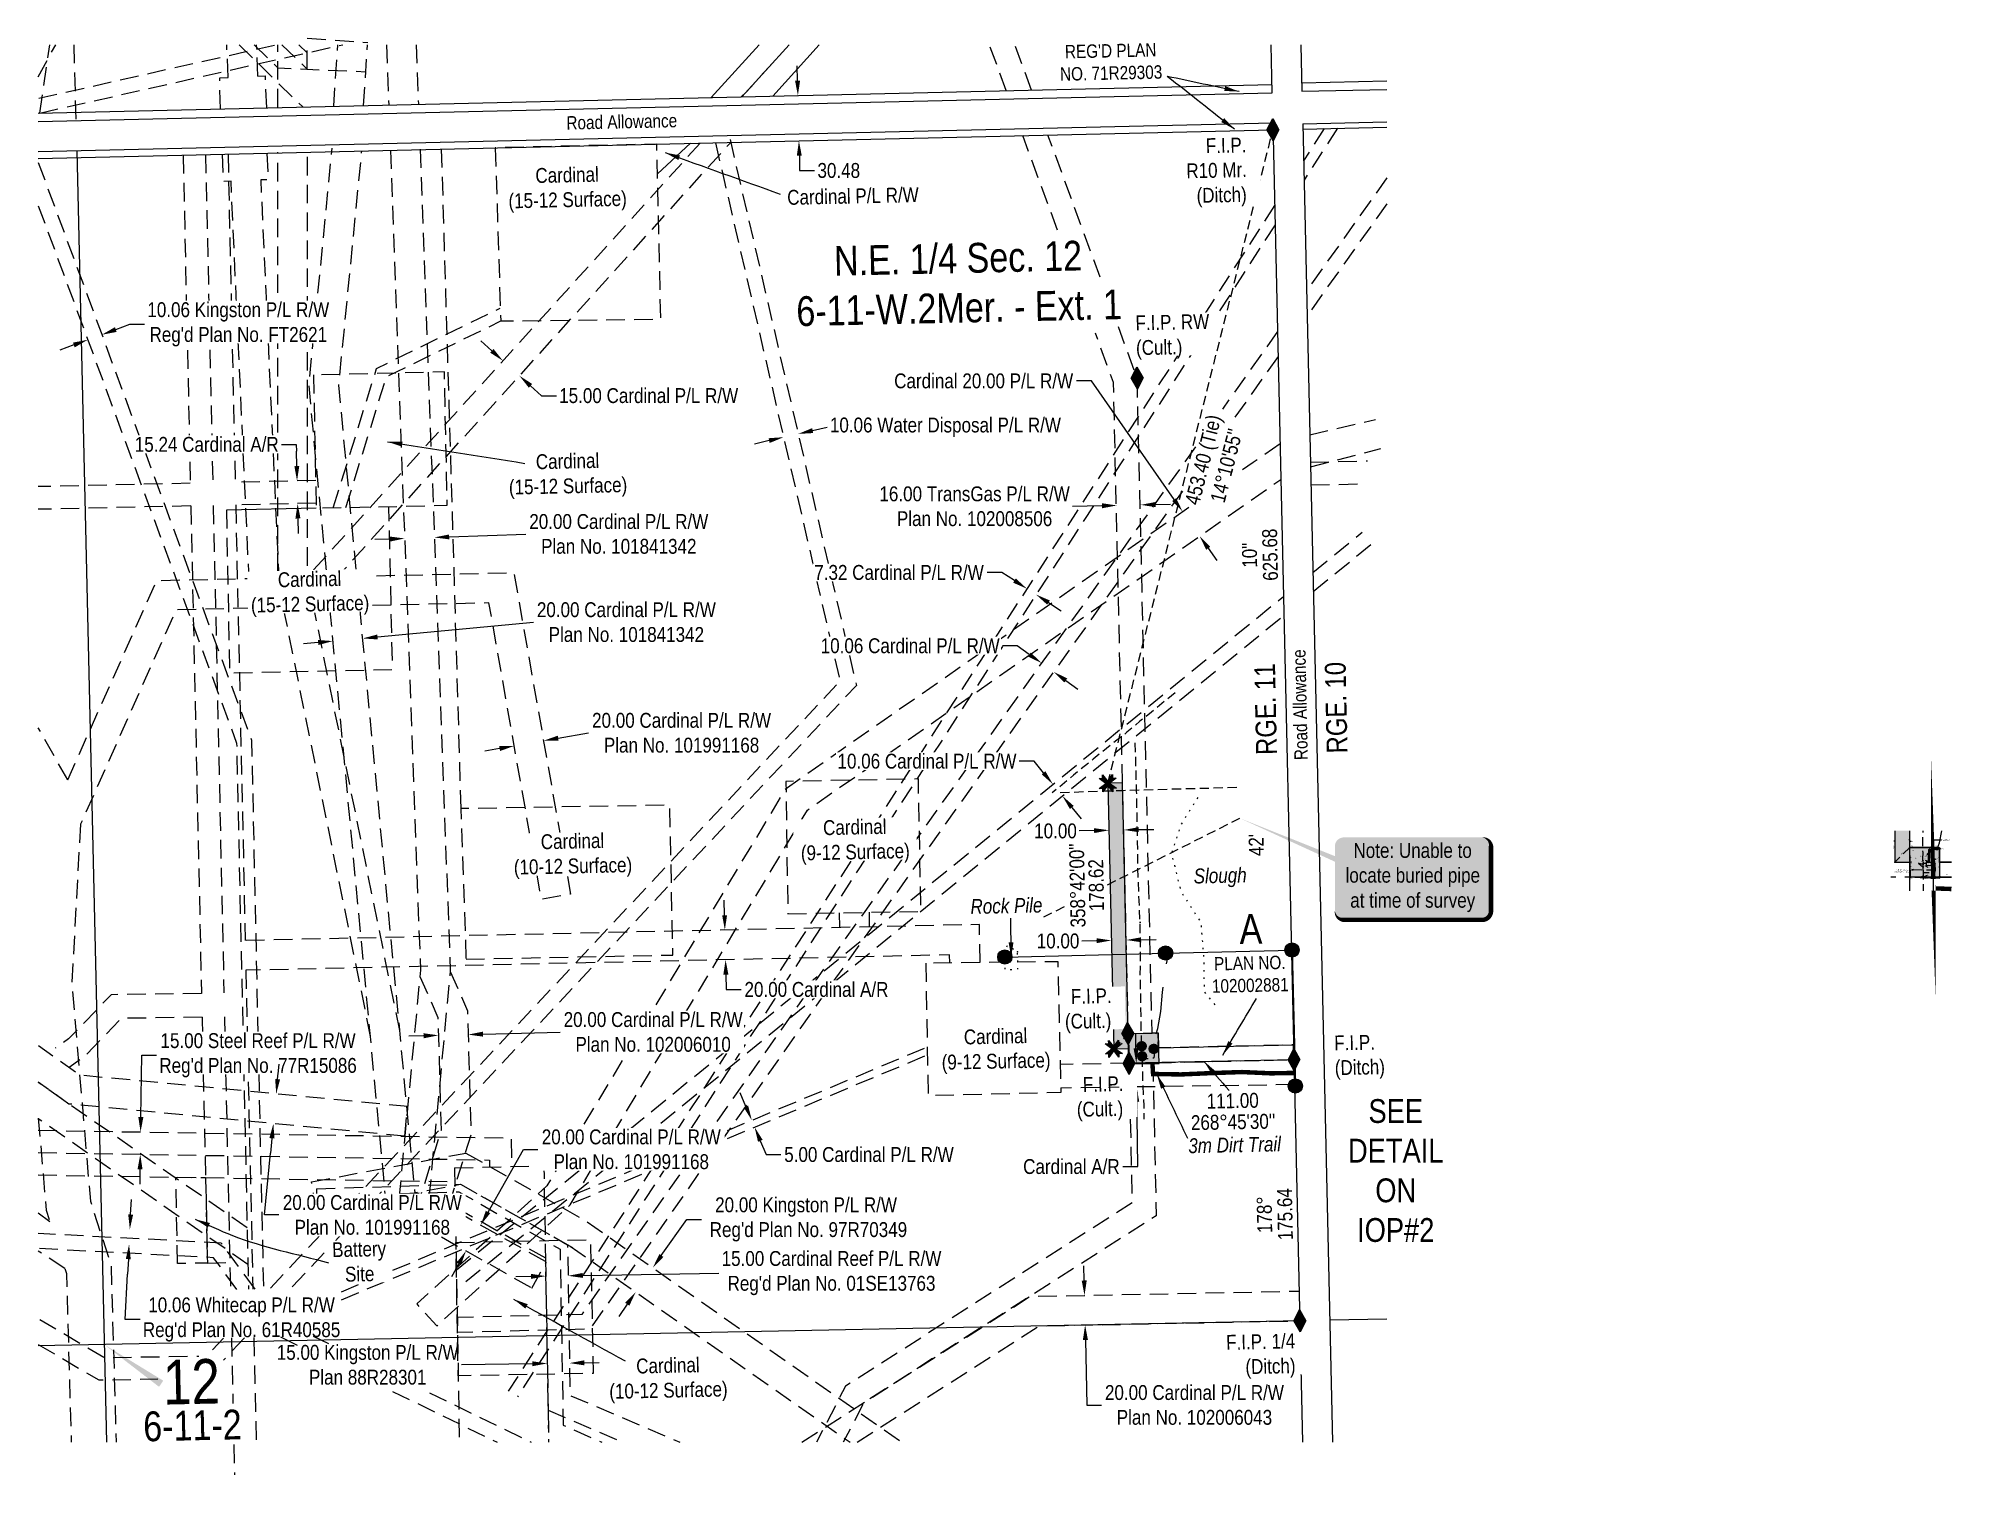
# Model space of a CAD drawing. Extents: x 618590 to 619878, y 5479492 to 5480458.
import ezdxf
from ezdxf.enums import TextEntityAlignment as Align

# ---------------------------------------------------------------- set-up
doc = ezdxf.new("R2010")
doc.units = 0
doc.header["$LTSCALE"] = 5
doc.header["$PDSIZE"] = 0.5
for name, pattern in [('DASHED2', [9.525, 6.35, -3.175]), ('foc-ACCESSROAD', [3.75, 2.5, -1.25]), ('foc-TIELINE', [1.875, 1.25, -0.625]), ('foc-TOPO', [1, 0.2, -0.8]), ('POWERLINE5', [7.8, 2.4, -0.6, 0.6, -0.6, 0.6, -0.6, 2.4]), ('UG_PIPE', [1.875, 1.25, -0.625])]:
    doc.linetypes.add(name, pattern=pattern)
doc.layers.get('Defpoints').update_dxf_attribs({"color": 9})
for name, color, linetype in [('10', 1, 'Continuous'), ('AS-FENCE', 48, 'foc-FENCE'), ('AS-PIPE-UG', 44, 'UG_PIPE'), ('AS-POWER', 104, 'foc-POWER'), ('AS-POWER-BURIED', 72, 'DASHED2'), ('AS-POWER-EXISTING', 72, 'POWERLINE5'), ('AS-ROADS', 254, 'Continuous'), ('AS-SYMBOL', 7, 'Continuous'), ('C-AR', 13, 'foc-ACCESSROAD'), ('C-SYMBOL', 7, 'Continuous'), ('D-TXT', 6, 'Continuous'), ('DETAIL-T', 7, 'Continuous'), ('F-AR', 190, 'foc-ACCESSROAD'), ('L-BD', 7, 'Continuous'), ('L-MON', 1, 'Continuous'), ('L-SECLBL', 7, 'Continuous'), ('L-TIE', 7, 'foc-TIELINE'), ('L-TITLEDB-T', 4, 'Continuous'), ('P-IOP2', 10, 'Continuous'), ('P-IOP2-H', 21, 'Continuous'), ('P-PROPOSED', 10, 'Continuous'), ('R- CONC', 8, 'Continuous'), ('R- HOUSE', 187, 'Continuous'), ('R- OTHER', 7, 'Continuous'), ('T-GENERAL', 48, 'foc-TOPO')]:
    doc.layers.add(name, color=color, linetype=linetype)
doc.layers.add('AS-PIPE-AG', color=7, linetype='Continuous', true_color=0x7d00fa)
for name, color, linetype, lineweight in [('C-AR_TXT', 14, 'Continuous', 9), ('F-AR-T', 190, 'Continuous', 9), ('T-TEXT', 48, 'Continuous', 18)]:
    doc.layers.add(name, color=color, linetype=linetype, lineweight=lineweight)
doc.styles.add('0.40', font='ARIALN.TTF', dxfattribs={"height": 0.4})
doc.styles.add('175L', font='ARIALN.TTF', dxfattribs={"height": 20})
doc.styles.add('80', font='ARIALN.TTF', dxfattribs={"height": 10})
doc.styles.add('80CG', font='ARIALN.TTF', dxfattribs={"height": 10})
doc.styles.add('80L', font='ARIALN.TTF', dxfattribs={"height": 10})
doc.styles.add('DESCRIPTION', font='ARIALN.TTF', dxfattribs={"height": 2.5})
doc.styles.add('ELEVATION', font='ARIALN.TTF', dxfattribs={"height": 2.5})
doc.styles.add('foc-LtypeFont', font='ARIALN.TTF', dxfattribs={"height": 7.35})
doc.styles.add('POINTNUMBER', font='ARIALN.TTF', dxfattribs={"height": 2.5})
doc.styles.add('SIMPLEX', font='ARIALN.TTF')
doc.styles.get("Standard").update_dxf_attribs({"font": 'ARIALN.TTF'})
doc.linetypes.add('foc-FENCE', pattern='A,10,-1,["X",foc-LtypeFont,S=0.2,R=0,X=-0.625,Y=-0.75],-1.24', length=12.24)
doc.linetypes.add('foc-POWER', pattern='A,6,-1,["P",foc-LtypeFont,S=0.2,R=0,X=-0.625,Y=-0.75],-1.24,4', length=12.24)
doc.dimstyles.new('Compass 200', dxfattribs={"dimscale": 0.2, "dimtxt": 0.36, "dimasz": 2, "dimexe": 0.2, "dimexo": 0.0625, "dimgap": 0.5, "dimtad": 0, "dimtih": 1, "dimtoh": 1, "dimzin": 0, "dimdsep": 46, "dimtxsty": '0.40', "dimcen": 0.1, "dimse1": 1, "dimse2": 1, "dimclrd": 256, "dimclrt": 256, "dimaunit": 1, "dimadec": 4, "dimazin": 0, "dimtfac": 0.06, "dimtofl": 0, "dimtmove": 0, "dimatfit": 0, "dimfxl": 0.2, "dimtolj": 1, "dimtzin": 0, "dimlwd": -1, "dimarcsym": 0})
doc.dimstyles.new('Compass 5 000', dxfattribs={"dimscale": 5, "dimtxt": 9, "dimasz": 2, "dimexe": 0.2, "dimexo": 0.0625, "dimgap": 0.5, "dimtad": 0, "dimtih": 1, "dimtoh": 1, "dimzin": 0, "dimdsep": 46, "dimtxsty": '80CG', "dimcen": 0.1, "dimse1": 1, "dimse2": 1, "dimclrd": 256, "dimclrt": 256, "dimaunit": 1, "dimadec": 4, "dimazin": 0, "dimtfac": 0.06, "dimtofl": 0, "dimtmove": 0, "dimatfit": 1, "dimfxl": 0.2, "dimtolj": 1, "dimtzin": 0, "dimlwd": -1, "dimarcsym": 0})

msp = doc.modelspace()

# ---------------------------------------------------------------- texts
at = {"layer": '10', "color": 2, "style": 'SIMPLEX'}
msp.add_text('12', height=29.9905, rotation=1.252803, dxfattribs=at).set_placement((618693.128, 5479555.004), align=Align.MIDDLE)
at = {"layer": '10', "color": 5, "style": '80L'}
msp.add_text('6-11-2', height=19.9936, rotation=1.252803, dxfattribs=at).set_placement((618693.776, 5479525.372), align=Align.MIDDLE_CENTER)
at = {"layer": 'AS-POWER-BURIED', "color": 242, "true_color": 0xe30022, "char_height": 0.4, "attachment_point": 1, "style": '80L'}
for s, width, gutter_width, insert in [('\\pi0.49983;{\\fArial Narrow|b0|i1|c0|p34;Buried \\P\\pi0.19192;Power (3)}', 2.32327, 20, (619862.02, 5479911.365)), ('\\pi3.43581;{\\fArial Narrow|b0|i1|c0|p34;Power \\P\\pi3.50934;Panel}', 8.19004, 50, (619861.899, 5479915.765)), ('\\pi0.49983;{\\fArial Narrow|b0|i1|c0|p34;Buried \\P\\pi0.19192;Power (5)}', 2.32327, 20, (619858.124, 5479908.94))]:
    msp.add_mtext_dynamic_manual_height_columns(s, width=width, gutter_width=gutter_width, heights=[0], dxfattribs=dict(at, insert=insert))
at = {"layer": 'C-SYMBOL', "color": 3, "insert": (619208.25, 5480320.252), "char_height": 19.99364, "width": 484.31641, "attachment_point": 2, "rotation": 1.252803, "style": '175L'}
msp.add_mtext('N.E. 1/4 Sec. 12 \\P6-11-W.2Mer. - Ext. 1', dxfattribs=at)
at = {"layer": 'C-SYMBOL', "color": 3, "insert": (619843.291, 5479899.518), "char_height": 0.8, "width": 19.37882, "attachment_point": 2, "style": '175L'}
msp.add_mtext('N.E. 1/4 Sec. 12 \\P6-11-W.2Mer. - Ext. 1', dxfattribs=at)
at = {"layer": 'D-TXT', "color": 3, "char_height": 13.9955, "attachment_point": 1, "rotation": 91.252803, "style": '80L'}
for s, insert in [('RGE. 11', (619408.904, 5479976.099)), ('RGE. 10', (619456.34, 5479977.136))]:
    msp.add_mtext_dynamic_manual_height_columns(s, width=133.49985, gutter_width=47.485, heights=[0], dxfattribs=dict(at, insert=insert))
at = {"layer": 'DETAIL-T', "color": 3, "insert": (619502.716, 5479696.694), "char_height": 15.9949, "width": 63.616, "attachment_point": 5, "style": '80CG'}
msp.add_mtext('SEE\\PDETAIL \\PON \\PIOP#2', dxfattribs=at)
at = {"layer": 'F-AR-T', "char_height": 9.99665, "attachment_point": 5, "rotation": 1.252803, "style": '80L'}
for insert in [(618945.848, 5480356.442), (618946.151, 5480163.981)]:
    msp.add_mtext_dynamic_manual_height_columns('Cardinal\\P(15-12 Surface)', width=121.66344, gutter_width=44.985, heights=[0], dxfattribs=dict(at, insert=insert))
at = {"layer": 'F-AR-T', "insert": (619137.844, 5480351.994), "char_height": 9.99682, "attachment_point": 5, "rotation": 1.252803, "style": '80CG'}
msp.add_mtext('\\A1;Cardinal P/L R/W', dxfattribs=at)
at = {"layer": 'L-BD', "style": '80L'}
for s, height, rotation, p in [('453.40 (Tie)', 9.99682, 75.817903, (619374.338, 5480174.434)), ("14°10'55''", 9.9968, 75.817903, (619388.876, 5480170.76)), ('10"', 9.9968, 91.136603, (619404.435, 5480110.538)), ('625.68', 9.9968, 91.136603, (619418.222, 5480110.868)), ('358°42\'00"', 9.9968, 91.136603, (619288.646, 5479888.439)), ("42'", 9.9968, 91.136603, (619408.847, 5479915.699)), ('178.62', 9.9968, 91.136603, (619301.339, 5479888.661)), ("268°45'30''", 0.4, 359.8838, (619859.443, 5479892.976)), ('111.00', 0.4, 359.8838, (619859.444, 5479893.546)), ('111.00', 9.9968, 1.136603, (619393.122, 5479743.73)), ("268°45'30''", 9.99682, 1.136603, (619393.404, 5479729.488)), ('175.64', 9.9968, 91.136603, (619428.262, 5479667.418)), ('178°', 9.9968, 91.136603, (619414.476, 5479667.088))]:
    msp.add_text(s, height=height, rotation=rotation, dxfattribs=at).set_placement(p, align=Align.MIDDLE)
at = {"layer": 'L-BD'}
for s, rotation, p in [("358°42'00''", 89.994273, (619837.422, 5479914.197)), ('178.62', 89.994273, (619837.935, 5479914.197)), ('223°42\'00"', 44.967056, (619842.752, 5479909.686)), ('14.14 (Tie)', 44.967056, (619843.115, 5479909.323)), ('20.00', 89.994273, (619848.869, 5479904.066)), ('358°42\'00"', 89.994273, (619849.383, 5479904.141))]:
    msp.add_text(s, height=0.36, rotation=rotation, dxfattribs=at).set_placement(p, align=Align.MIDDLE_CENTER)
at = {"layer": 'L-TITLEDB-T', "attachment_point": 5, "style": '80L'}
for s, width, insert, char_height, rotation in [("REG'D PLAN \\PNO. 71R29303", 177.18917, (619311.225, 5480442.223), 8.99714, 1.252803), ('Road Allowance', 177.18917, (618982.408, 5480401.975), 8.99714, 1.252803), ('Road Allowance', 177.18917, (619438.404, 5480009.999), 8.99714, 91.252803), ('{\\C3;A}', 157.11248, (619405.264, 5479859.247), 19.9936, 1.252803), ('PLAN NO. \\P102002881', 177.18917, (619404.783, 5479828.762), 8.9971, 1.252803)]:
    msp.add_mtext_dynamic_manual_height_columns(s, width=width, gutter_width=44.986, heights=[0], dxfattribs=dict(at, insert=insert, char_height=char_height, rotation=rotation))
at = {"layer": 'L-TITLEDB-T', "char_height": 0.36, "attachment_point": 5, "style": '80L'}
for s, insert in [('PLAN ', (619850.698, 5479911.868)), ('\\P102002881', (619873.145, 5479896.041))]:
    msp.add_mtext_dynamic_manual_height_columns(s, width=7.08982, gutter_width=1.8, heights=[0], dxfattribs=dict(at, insert=insert))
at = {"layer": 'R- OTHER', "insert": (619859.546, 5479895.617), "char_height": 0.4, "attachment_point": 1, "style": '80L'}
msp.add_mtext_dynamic_manual_height_columns('\\pi0.67703;{\\fArial Narrow|b0|i1|c0|p34;Sign}', width=2.22583, gutter_width=20, heights=[0], dxfattribs=at)
at = {"layer": 'T-GENERAL'}
for s, rotation, style in [('597.988', 46.252794, 'ELEVATION'), ('ROCK PILE', 25.252802, 'DESCRIPTION'), ('572', 1.252803, 'POINTNUMBER')]:
    msp.add_text(s, height=0.1, rotation=rotation, dxfattribs=dict(at, style=style)).set_placement((619248.357, 5479843.93))
at = {"layer": 'T-TEXT', "char_height": 0.36, "attachment_point": 5, "style": '80L'}
for s, insert in [('{\\fArial Narrow|b0|i1|c0|p34;Vertical \\PCulvert}', (619863.07, 5479914.829)), ('{\\fArial Narrow|b0|i1|c0|p34;Vertical \\PCulvert}', (619870.337, 5479913.225)), ('{\\fArial Narrow|b0|i1|c0|p34;Gravel \\PPad }', (619852.32, 5479906.703))]:
    msp.add_mtext_dynamic_manual_height_columns(s, width=16.04853, gutter_width=18, heights=[0], dxfattribs=dict(at, insert=insert))
at = {"layer": 'T-TEXT', "attachment_point": 1, "style": '80L'}
for s, width, gutter_width, insert, char_height, rotation in [('\\pi52.45335;{\\fArial Narrow|b0|i1|c0|p34;Slough}', 139.43511, 49.979, (619314.322, 5479898.63), 9.99578, 1.252803), ('\\pi1.54524;{\\fArial Narrow|b0|i1|c0|p34;3m Dirt Trail}', 5.57918, 2, (619864.09, 5479892.438), 0.39996, 270), ('\\pi45.94519;{\\fArial Narrow|b0|i1|c0|p34;Rock Pile}', 139.43511, 49.979, (619170.795, 5479878.27), 9.99578, 1.252803), ('\\pi38.61881;{\\fArial Narrow|b0|i1|c0|p34;3m Dirt Trail}', 139.43511, 49.979, (619324.532, 5479717.542), 9.99578, 1.252803)]:
    msp.add_mtext_dynamic_manual_height_columns(s, width=width, gutter_width=gutter_width, heights=[0], dxfattribs=dict(at, insert=insert, char_height=char_height, rotation=rotation))

# ---------------------------------------------------------------- blocks, each defined once
blk = doc.blocks.new('RISER')
h = blk.add_hatch(color=255)
h.dxf.hatch_style = 1
edge = h.paths.add_edge_path()
edge.add_arc((0, 0), 0.7, 0, 360)
blk.add_hatch(color=13).paths.add_polyline_path([(0.58, -0.15), (-0.58, -0.15, 0.774597)])
at = {"color": 13}
blk.add_line((-0.58, -0.15), (0.58, -0.15), dxfattribs=at)
blk.add_circle((0, 0), 0.6, dxfattribs=at)
blk = doc.blocks.new('*D382')
at = {"layer": 'C-AR_TXT', "transparency": 16777216}
for p, q in [((619305.2, 5480143.8), (619285.4, 5480143.4)), ((619341.2, 5480144.6), (619351.2, 5480144.8))]:
    blk.add_line(p, q, dxfattribs=at)
for points in [[(619305.2, 5480145.5), (619305.3, 5480142.1), (619315.2, 5480144)], [(619341.2, 5480146.3), (619341.3, 5480142.9), (619331.2, 5480144.4)]]:
    blk.add_solid(points, dxfattribs=at)
at = {"layer": 'Defpoints', "color": 0, "transparency": 16777216}
for p in [(619315.2, 5480144), (619316.4, 5480088.1), (619332.4, 5480088.4)]:
    blk.add_point(p, dxfattribs=at)
at = {"layer": 'C-AR_TXT', "transparency": 16777216, "insert": (619219.6, 5480143.4), "char_height": 10, "attachment_point": 5, "style": '80CG'}
blk.add_mtext('\\A1;16.00 TransGas P/L R/W\\PPlan No. 102008506', dxfattribs=at)
blk = doc.blocks.new('*D389')
at = {"layer": 'C-AR_TXT', "transparency": 16777216}
for p, q in [((619848, 5479919.2), (619847.6, 5479919.2)), ((619864.8, 5479919.2), (619869.7, 5479919.2))]:
    blk.add_line(p, q, dxfattribs=at)
for points in [[(619848, 5479919.3), (619848, 5479919.1), (619848.4, 5479919.2)], [(619864.8, 5479919.3), (619864.8, 5479919.1), (619864.4, 5479919.2)]]:
    blk.add_solid(points, dxfattribs=at)
at = {"layer": 'Defpoints', "color": 0, "transparency": 16777216}
for p in [(619848.4, 5479921), (619864.4, 5479920.9), (619864.4, 5479919.2)]:
    blk.add_point(p, dxfattribs=at)
at = {"layer": 'C-AR_TXT', "transparency": 16777216, "insert": (619872.4, 5479919.2), "char_height": 0.4, "attachment_point": 5, "style": '0.40'}
blk.add_mtext('\\A1;16.00 TransGas P/L R/W\\PPlan No. 102008506', dxfattribs=at)
blk = doc.blocks.new('*D390')
at = {"layer": 'Defpoints', "color": 0, "transparency": 16777216}
for p in [(619311.6, 5479851.5), (619311.7, 5479847), (619321.7, 5479847.2)]:
    blk.add_point(p, dxfattribs=at)
at = {"layer": 'L-BD', "transparency": 16777216}
for p, q in [((619301.6, 5479851.3), (619291.6, 5479851.1)), ((619331.6, 5479852), (619341.6, 5479852.2))]:
    blk.add_line(p, q, dxfattribs=at)
for points in [[(619301.6, 5479853), (619301.6, 5479849.7), (619311.6, 5479851.5)], [(619331.5, 5479853.6), (619331.6, 5479850.3), (619321.6, 5479851.8)]]:
    blk.add_solid(points, dxfattribs=at)
at = {"layer": 'L-BD', "transparency": 16777216, "insert": (619275.7, 5479851.1), "char_height": 10, "attachment_point": 5, "style": '80CG'}
blk.add_mtext('\\A1;10.00', dxfattribs=at)
blk = doc.blocks.new('*D391')
at = {"layer": 'Defpoints', "color": 0, "transparency": 16777216}
for p in [(619310, 5479925.6), (619310, 5479925.6), (619320, 5479925.8)]:
    blk.add_point(p, dxfattribs=at)
at = {"layer": 'L-BD', "transparency": 16777216}
for p, q in [((619300, 5479925.4), (619290, 5479925.1)), ((619330, 5479926), (619340, 5479926.2))]:
    blk.add_line(p, q, dxfattribs=at)
for points in [[(619299.9, 5479927), (619300, 5479923.7), (619310, 5479925.6)], [(619329.9, 5479927.7), (619330, 5479924.3), (619320, 5479925.8)]]:
    blk.add_solid(points, dxfattribs=at)
at = {"layer": 'L-BD', "transparency": 16777216, "insert": (619274, 5479925.1), "char_height": 10, "attachment_point": 5, "style": '80CG'}
blk.add_mtext('\\A1;10.00', dxfattribs=at)
blk = doc.blocks.new('*D392')
at = {"layer": 'Defpoints', "color": 0, "transparency": 16777216}
for p in [(618929.8, 5479985.8), (618933.5, 5479964.7), (618913.8, 5479961.2)]:
    blk.add_point(p, dxfattribs=at)
at = {"layer": 'F-AR-T', "transparency": 16777216}
for p, q in [((618939.7, 5479987.5), (618960.1, 5479991.1)), ((618900.3, 5479980.6), (618890.4, 5479978.8))]:
    blk.add_line(p, q, dxfattribs=at)
for points in [[(618939.4, 5479989.2), (618939.9, 5479985.9), (618929.8, 5479985.8)], [(618900, 5479982.2), (618900.6, 5479978.9), (618910.1, 5479982.3)]]:
    blk.add_solid(points, dxfattribs=at)
at = {"layer": 'F-AR-T', "transparency": 16777216, "insert": (619022.6, 5479991.1), "char_height": 10, "attachment_point": 5, "style": '80CG'}
blk.add_mtext('\\A1;20.00 Cardinal P/L R/W\\PPlan No. 101991168', dxfattribs=at)
blk = doc.blocks.new('*D393')
at = {"layer": 'Defpoints', "color": 0, "transparency": 16777216}
for p in [(618832.3, 5480232.8), (618852.3, 5480233.5), (618856.4, 5480122.5)]:
    blk.add_point(p, dxfattribs=at)
at = {"layer": 'F-AR-T', "transparency": 16777216}
for p, q in [((618826.4, 5480121.4), (618816.4, 5480121)), ((618866.4, 5480122.9), (618917.9, 5480124.8))]:
    blk.add_line(p, q, dxfattribs=at)
for points in [[(618826.4, 5480123.1), (618826.5, 5480119.7), (618836.4, 5480121.8)], [(618866.3, 5480124.5), (618866.5, 5480121.2), (618856.4, 5480122.5)]]:
    blk.add_solid(points, dxfattribs=at)
at = {"layer": 'F-AR-T', "transparency": 16777216, "insert": (618980.4, 5480124.8), "char_height": 10, "attachment_point": 5, "style": '80CG'}
blk.add_mtext('\\A1;20.00 Cardinal P/L R/W\\PPlan No. 101841342', dxfattribs=at)
blk = doc.blocks.new('*D394')
at = {"layer": 'Defpoints', "color": 0, "transparency": 16777216}
for p in [(619003.3, 5479631.5), (619010.1, 5479626.7), (618998.6, 5479610.4)]:
    blk.add_point(p, dxfattribs=at)
at = {"layer": 'F-AR-T', "transparency": 16777216}
for p, q in [((619009, 5479639.7), (619026.1, 5479663.9)), ((619026.1, 5479663.9), (619036.1, 5479663.9)), ((618986.1, 5479606.9), (618980.4, 5479598.7))]:
    blk.add_line(p, q, dxfattribs=at)
for points in [[(619007.7, 5479640.6), (619010.4, 5479638.7), (619003.3, 5479631.5)], [(618984.7, 5479607.9), (618987.5, 5479605.9), (618991.8, 5479615.1)]]:
    blk.add_solid(points, dxfattribs=at)
at = {"layer": 'F-AR-T', "transparency": 16777216, "insert": (619106.3, 5479663.9), "char_height": 10, "attachment_point": 5, "style": '80CG'}
blk.add_mtext("\\A1;20.00 Kingston P/L R/W \\P Reg'd Plan No. 97R70349", dxfattribs=at)
blk = doc.blocks.new('*D395')
at = {"layer": 'Defpoints', "color": 0, "transparency": 16777216}
for p in [(619364.5, 5479614.3), (619293.9, 5479592.9), (619364.9, 5479594.3)]:
    blk.add_point(p, dxfattribs=at)
at = {"layer": 'F-AR-T', "transparency": 16777216}
for p, q in [((619293.3, 5479622.8), (619293.1, 5479632.8)), ((619294.1, 5479582.9), (619295, 5479539.1)), ((619295, 5479539.1), (619305, 5479539.1))]:
    blk.add_line(p, q, dxfattribs=at)
for points in [[(619295, 5479622.9), (619291.6, 5479622.8), (619293.5, 5479612.8)], [(619295.8, 5479582.9), (619292.4, 5479582.8), (619293.9, 5479592.9)]]:
    blk.add_solid(points, dxfattribs=at)
at = {"layer": 'F-AR-T', "transparency": 16777216, "insert": (619367.4, 5479539.1), "char_height": 10, "width": 599.557, "attachment_point": 5, "style": '80CG'}
blk.add_mtext('\\A1;20.00 Cardinal P/L R/W \\PPlan No. 102006043', dxfattribs=at)
blk = doc.blocks.new('*D396')
at = {"layer": 'Defpoints', "color": 0, "transparency": 16777216}
for p in [(618808.2, 5480054.6), (618789.2, 5480043.2), (618809.1, 5480045.1)]:
    blk.add_point(p, dxfattribs=at)
at = {"layer": 'F-AR-T', "transparency": 16777216}
for p, q in [((618818.2, 5480055.6), (618923, 5480065.5)), ((618778.4, 5480051.8), (618768.4, 5480050.9))]:
    blk.add_line(p, q, dxfattribs=at)
for points in [[(618778.2, 5480053.5), (618778.5, 5480050.2), (618788.3, 5480052.8)], [(618818, 5480057.2), (618818.4, 5480053.9), (618808.2, 5480054.6)]]:
    blk.add_solid(points, dxfattribs=at)
at = {"layer": 'F-AR-T', "transparency": 16777216, "insert": (618985.5, 5480065.5), "char_height": 10, "attachment_point": 5, "style": '80CG'}
blk.add_mtext('\\A1;20.00 Cardinal P/L R/W\\PPlan No. 101841342', dxfattribs=at)
blk = doc.blocks.new('*D397')
at = {"layer": 'Defpoints', "color": 0, "transparency": 16777216}
for p in [(619300.1, 5479768.5), (619300.3, 5479752.5), (619328.5, 5479753)]:
    blk.add_point(p, dxfattribs=at)
at = {"layer": 'F-AR-T', "transparency": 16777216}
for p, q in [((619328.1, 5479779), (619328, 5479789)), ((619328.7, 5479743), (619328.8, 5479733)), ((619329.3, 5479699.4), (619328.8, 5479733)), ((619319.3, 5479699.4), (619329.3, 5479699.4))]:
    blk.add_line(p, q, dxfattribs=at)
for points in [[(619329.8, 5479779), (619326.5, 5479778.9), (619328.3, 5479769)], [(619330.3, 5479743), (619327, 5479742.9), (619328.5, 5479753)]]:
    blk.add_solid(points, dxfattribs=at)
at = {"layer": 'F-AR-T', "transparency": 16777216, "insert": (619284.7, 5479699.4), "char_height": 10, "attachment_point": 5, "style": '80CG'}
blk.add_mtext('\\A1;Cardinal A/R', dxfattribs=at)
blk = doc.blocks.new('*D398')
at = {"layer": 'Defpoints', "color": 0, "transparency": 16777216}
for p in [(618898.6, 5479654), (618877.7, 5479642.8), (618888.7, 5479636.6)]:
    blk.add_point(p, dxfattribs=at)
at = {"layer": 'F-AR-T', "transparency": 16777216}
for p, q in [((618892.5, 5479668.9), (618916.3, 5479711)), ((618916.3, 5479711), (618926.3, 5479711)), ((618872.8, 5479634.1), (618867.9, 5479625.4))]:
    blk.add_line(p, q, dxfattribs=at)
for points in [[(618891, 5479669.7), (618894, 5479668.1), (618887.6, 5479660.2)], [(618871.4, 5479634.9), (618874.3, 5479633.3), (618877.7, 5479642.8)]]:
    blk.add_solid(points, dxfattribs=at)
at = {"layer": 'F-AR-T', "transparency": 16777216, "insert": (618988.8, 5479711), "char_height": 10, "attachment_point": 5, "style": '80CG', "bg_fill": 3, "box_fill_scale": 1.1, "bg_fill_color": 256, "bg_fill_true_color": 13158600, "bg_fill_transparency": 0}
blk.add_mtext('\\A1;20.00 Cardinal P/L R/W \\PPlan No. 101991168', dxfattribs=at)
blk = doc.blocks.new('*D399')
at = {"layer": 'Defpoints', "color": 0, "transparency": 16777216}
for p in [(618752.1, 5480160.2), (618764.1, 5480160.5), (618752.4, 5480145)]:
    blk.add_point(p, dxfattribs=at)
at = {"layer": 'F-AR-T', "transparency": 16777216}
for p, q in [((618753.6, 5480185), (618763.6, 5480185)), ((618763.6, 5480185), (618763.7, 5480180.5)), ((618763.9, 5480170.5), (618763.7, 5480180.5)), ((618764.7, 5480135.2), (618764.9, 5480125.2))]:
    blk.add_line(p, q, dxfattribs=at)
for points in [[(618765.6, 5480170.5), (618762.3, 5480170.4), (618764.1, 5480160.5)], [(618766.4, 5480135.3), (618763, 5480135.2), (618764.5, 5480145.2)]]:
    blk.add_solid(points, dxfattribs=at)
at = {"layer": 'F-AR-T', "transparency": 16777216, "insert": (618703.4, 5480185), "char_height": 10, "attachment_point": 5, "style": '80CG', "bg_fill": 3, "box_fill_scale": 1.1, "bg_fill_color": 256, "bg_fill_true_color": 13158600, "bg_fill_transparency": 0}
blk.add_mtext('\\A1;15.24 Cardinal A/R', dxfattribs=at)
blk = doc.blocks.new('*D400')
at = {"layer": 'Defpoints', "color": 0, "transparency": 16777216}
for p in [(619100.2, 5480195.5), (619090.4, 5480193.2), (619101, 5480192.1)]:
    blk.add_point(p, dxfattribs=at)
at = {"layer": 'F-AR-T', "transparency": 16777216}
for p, q in [((619110.7, 5480194.4), (619120.5, 5480196.6)), ((619081.4, 5480187.6), (619071.7, 5480185.3))]:
    blk.add_line(p, q, dxfattribs=at)
for points in [[(619110.4, 5480196), (619111.1, 5480192.7), (619101, 5480192.1)], [(619081.1, 5480189.2), (619081.8, 5480186), (619091.2, 5480189.9)]]:
    blk.add_solid(points, dxfattribs=at)
at = {"layer": 'F-AR-T', "transparency": 16777216, "insert": (619200, 5480196.6), "char_height": 10, "attachment_point": 5, "style": '80CG'}
blk.add_mtext('\\A1;10.06 Water Disposal P/L R/W', dxfattribs=at)
blk = doc.blocks.new('*D401')
at = {"layer": 'Defpoints', "color": 0, "transparency": 16777216}
for p in [(619263, 5480100.8), (619269.1, 5480096.8), (619254.8, 5480088)]:
    blk.add_point(p, dxfattribs=at)
at = {"layer": 'F-AR-T', "transparency": 16777216}
for p, q in [((619238, 5480098.9), (619228, 5480098.9)), ((619246.4, 5480093.5), (619238, 5480098.9)), ((619269.3, 5480078.7), (619277.7, 5480073.2))]:
    blk.add_line(p, q, dxfattribs=at)
for points in [[(619247.3, 5480094.9), (619245.5, 5480092.1), (619254.8, 5480088)], [(619270.2, 5480080.1), (619268.4, 5480077.3), (619260.9, 5480084.1)]]:
    blk.add_solid(points, dxfattribs=at)
at = {"layer": 'F-AR-T', "transparency": 16777216, "insert": (619168.8, 5480098.9), "char_height": 10, "attachment_point": 5, "style": '80CG', "bg_fill": 3, "box_fill_scale": 1.1, "bg_fill_color": 256, "bg_fill_true_color": 13158600, "bg_fill_transparency": 0}
blk.add_mtext('\\A1;7.32 Cardinal P/L R/W', dxfattribs=at)
blk = doc.blocks.new('*D402')
at = {"layer": 'Defpoints', "color": 0, "transparency": 16777216}
for p in [(619264.6, 5480038), (619244.3, 5480009.5), (619252.5, 5480003.6)]:
    blk.add_point(p, dxfattribs=at)
at = {"layer": 'F-AR-T', "transparency": 16777216}
for p, q in [((619248.3, 5480049.6), (619238.3, 5480049.6)), ((619256.4, 5480043.8), (619248.3, 5480049.6)), ((619280.9, 5480026.3), (619289.1, 5480020.5))]:
    blk.add_line(p, q, dxfattribs=at)
for points in [[(619257.4, 5480045.1), (619255.5, 5480042.4), (619264.6, 5480038)], [(619281.9, 5480027.7), (619280, 5480025), (619272.8, 5480032.1)]]:
    blk.add_solid(points, dxfattribs=at)
at = {"layer": 'F-AR-T', "transparency": 16777216, "insert": (619176.3, 5480049.6), "char_height": 10, "attachment_point": 5, "style": '80CG', "bg_fill": 3, "box_fill_scale": 1.1, "bg_fill_color": 256, "bg_fill_true_color": 13158600, "bg_fill_transparency": 0}
blk.add_mtext('\\A1;10.06 Cardinal P/L R/W', dxfattribs=at)
blk = doc.blocks.new('*D403')
at = {"layer": 'Defpoints', "color": 0, "transparency": 16777216}
for p in [(618658.9, 5479722.7), (618669.6, 5479722.5), (618669.3, 5479707.5)]:
    blk.add_point(p, dxfattribs=at)
at = {"layer": 'F-AR-T', "transparency": 16777216}
for p, q in [((618659.1, 5479732.7), (618659.8, 5479774.3)), ((618659.8, 5479774.3), (618669.8, 5479774.3)), ((618658.5, 5479697.7), (618658.4, 5479687.7))]:
    blk.add_line(p, q, dxfattribs=at)
for points in [[(618657.4, 5479732.7), (618660.8, 5479732.7), (618658.9, 5479722.7)], [(618656.9, 5479697.7), (618660.2, 5479697.7), (618658.7, 5479707.7)]]:
    blk.add_solid(points, dxfattribs=at)
at = {"layer": 'F-AR-T', "transparency": 16777216, "insert": (618737.9, 5479774.3), "char_height": 10, "attachment_point": 5, "style": '80CG', "bg_fill": 3, "box_fill_scale": 1.1, "bg_fill_color": 256, "bg_fill_true_color": 13158600, "bg_fill_transparency": 0}
blk.add_mtext("\\A1;15.00 Steel Reef P/L R/W \\PReg'd Plan No. 77R15086", dxfattribs=at)
blk = doc.blocks.new('*D404')
at = {"layer": 'Defpoints', "color": 0, "transparency": 16777216}
for p in [(619272.3, 5479956.5), (619260.5, 5479946.9), (619266.9, 5479939.1)]:
    blk.add_point(p, dxfattribs=at)
at = {"layer": 'F-AR-T', "transparency": 16777216}
for p, q in [((619259.6, 5479972), (619249.6, 5479972)), ((619266, 5479964.2), (619259.6, 5479972)), ((619284.9, 5479940.9), (619291.3, 5479933.2))]:
    blk.add_line(p, q, dxfattribs=at)
for points in [[(619267.2, 5479965.3), (619264.7, 5479963.2), (619272.3, 5479956.5)], [(619286.2, 5479942), (619283.7, 5479939.9), (619278.6, 5479948.7)]]:
    blk.add_solid(points, dxfattribs=at)
at = {"layer": 'F-AR-T', "transparency": 16777216, "insert": (619187.6, 5479972), "char_height": 10, "attachment_point": 5, "style": '80CG', "bg_fill": 3, "box_fill_scale": 1.1, "bg_fill_color": 256, "bg_fill_true_color": 13158600, "bg_fill_transparency": 0}
blk.add_mtext('\\A1;10.06 Cardinal P/L R/W', dxfattribs=at)
blk = doc.blocks.new('*D405')
at = {"layer": 'Defpoints', "color": 0, "transparency": 16777216}
for p in [(619198.5, 5479861.7), (619051.7, 5479858.5), (619198.9, 5479841.7)]:
    blk.add_point(p, dxfattribs=at)
at = {"layer": 'F-AR-T', "transparency": 16777216}
for p, q in [((619051.5, 5479868.5), (619051.3, 5479878.5)), ((619052.4, 5479828.5), (619052.6, 5479818.5)), ((619052.6, 5479818.5), (619062.6, 5479818.5))]:
    blk.add_line(p, q, dxfattribs=at)
for points in [[(619053.2, 5479868.5), (619049.9, 5479868.4), (619051.7, 5479858.5)], [(619054.1, 5479828.5), (619050.7, 5479828.5), (619052.2, 5479838.5)]]:
    blk.add_solid(points, dxfattribs=at)
at = {"layer": 'F-AR-T', "transparency": 16777216, "insert": (619113.3, 5479818.5), "char_height": 10, "attachment_point": 5, "style": '80CG', "bg_fill": 3, "box_fill_scale": 1.1, "bg_fill_color": 256, "bg_fill_true_color": 13158600, "bg_fill_transparency": 0}
blk.add_mtext('\\A1;20.00 Cardinal A/R', dxfattribs=at)
blk = doc.blocks.new('*D406')
at = {"layer": 'Defpoints', "color": 0, "transparency": 16777216}
for p in [(618879.1, 5479788.2), (618859.8, 5479764.4), (618879.8, 5479764.9)]:
    blk.add_point(p, dxfattribs=at)
at = {"layer": 'F-AR-T', "transparency": 16777216}
for p, q in [((618849.2, 5479787.4), (618839.2, 5479787.1)), ((618889.1, 5479788.5), (618941.1, 5479789.9))]:
    blk.add_line(p, q, dxfattribs=at)
for points in [[(618849.1, 5479789.1), (618849.2, 5479785.7), (618859.2, 5479787.7)], [(618889.1, 5479790.2), (618889.2, 5479786.8), (618879.1, 5479788.2)]]:
    blk.add_solid(points, dxfattribs=at)
at = {"layer": 'F-AR-T', "transparency": 16777216, "insert": (619003.5, 5479789.9), "char_height": 10, "attachment_point": 5, "style": '80CG', "bg_fill": 3, "box_fill_scale": 1.1, "bg_fill_color": 256, "bg_fill_true_color": 13158600, "bg_fill_transparency": 0}
blk.add_mtext('\\A1;20.00 Cardinal P/L R/W\\PPlan No. 102006010', dxfattribs=at)
blk = doc.blocks.new('*D408')
at = {"layer": 'Defpoints', "color": 0, "transparency": 16777216}
for p in [(618931.6, 5479610), (618946.6, 5479610.2), (618932.3, 5479567.1)]:
    blk.add_point(p, dxfattribs=at)
at = {"layer": 'F-AR-T', "transparency": 16777216}
for p, q in [((618922.3, 5479566.9), (618874.6, 5479566.1)), ((618957.3, 5479567.5), (618967.3, 5479567.7))]:
    blk.add_line(p, q, dxfattribs=at)
for points in [[(618922.3, 5479568.5), (618922.3, 5479565.2), (618932.3, 5479567.1)], [(618957.3, 5479569.2), (618957.3, 5479565.8), (618947.3, 5479567.3)]]:
    blk.add_solid(points, dxfattribs=at)
at = {"layer": 'F-AR-T', "transparency": 16777216, "insert": (618811.6, 5479566.1), "char_height": 10, "attachment_point": 5, "style": '80CG'}
blk.add_mtext('\\A1;15.00 Kingston P/L R/W \\PPlan 88R28301', dxfattribs=at)
blk = doc.blocks.new('*D409')
at = {"layer": 'Defpoints', "color": 0, "transparency": 16777216}
for p in [(618632.9, 5480258.8), (618646.4, 5480222.2), (618636.9, 5480218.7)]:
    blk.add_point(p, dxfattribs=at)
at = {"layer": 'F-AR-T', "transparency": 16777216}
for p, q in [((618642.3, 5480262.3), (618651.6, 5480265.8)), ((618651.6, 5480265.8), (618661.6, 5480265.8)), ((618614.1, 5480251.9), (618604.7, 5480248.4))]:
    blk.add_line(p, q, dxfattribs=at)
for points in [[(618641.7, 5480263.9), (618642.8, 5480260.7), (618632.9, 5480258.8)], [(618613.5, 5480253.5), (618614.6, 5480250.3), (618623.4, 5480255.4)]]:
    blk.add_solid(points, dxfattribs=at)
at = {"layer": 'F-AR-T', "transparency": 16777216, "insert": (618724.6, 5480265.8), "char_height": 10, "attachment_point": 5, "style": '80CG', "bg_fill": 3, "box_fill_scale": 1.1, "bg_fill_color": 256, "bg_fill_true_color": 13158600, "bg_fill_transparency": 0}
blk.add_mtext("\\A1;10.06 Kingston P/L R/W\\PReg'd Plan No. FT2621", dxfattribs=at)
blk = doc.blocks.new('*D383')
at = {"transparency": 16777216}
for p, q in [((619100.6, 5480429.7), (619100.4, 5480439.7)), ((619101.8, 5480379.2), (619102, 5480369.2)), ((619102, 5480369.2), (619112, 5480369.2))]:
    blk.add_line(p, q, dxfattribs=at)
for points in [[(619102.3, 5480429.7), (619098.9, 5480429.6), (619100.8, 5480419.7)], [(619103.4, 5480379.3), (619100.1, 5480379.2), (619101.5, 5480389.2)]]:
    blk.add_solid(points, dxfattribs=at)
at = {"layer": 'Defpoints', "color": 0, "transparency": 16777216}
for p in [(619100.8, 5480419.7), (619127.1, 5480420.3), (619127.8, 5480389.8)]:
    blk.add_point(p, dxfattribs=at)
at = {"transparency": 16777216, "insert": (619128.3, 5480369.2), "char_height": 10, "attachment_point": 5, "style": '80CG'}
blk.add_mtext('\\A1;30.48', dxfattribs=at)
blk = doc.blocks.new('*D384')
at = {"layer": 'Defpoints', "color": 0, "transparency": 16777216}
for p in [(618918.7, 5480259.2), (618929.9, 5480249.1), (618913.6, 5480231.2)]:
    blk.add_point(p, dxfattribs=at)
at = {"layer": 'F-AR-T', "transparency": 16777216}
for p, q in [((618895.1, 5480248), (618887.7, 5480254.7)), ((618921.1, 5480224.5), (618928.5, 5480217.8)), ((618928.5, 5480217.8), (618938.5, 5480217.8))]:
    blk.add_line(p, q, dxfattribs=at)
for points in [[(618896.2, 5480249.2), (618894, 5480246.7), (618902.5, 5480241.3)], [(618922.2, 5480225.7), (618919.9, 5480223.2), (618913.6, 5480231.2)]]:
    blk.add_solid(points, dxfattribs=at)
at = {"layer": 'F-AR-T', "transparency": 16777216, "insert": (619000.5, 5480217.8), "char_height": 10, "attachment_point": 5, "style": '80CG'}
blk.add_mtext('\\A1;15.00 Cardinal P/L R/W', dxfattribs=at)
blk = doc.blocks.new('*D385')
at = {"layer": 'Defpoints', "color": 0, "transparency": 16777216}
for p in [(618946.3, 5479626), (618931.6, 5479609.2), (618946.6, 5479609.4)]:
    blk.add_point(p, dxfattribs=at)
at = {"layer": 'F-AR-T', "transparency": 16777216}
for p, q in [((618956.3, 5479626.2), (619047.7, 5479627.8)), ((618921.3, 5479625.6), (618911.3, 5479625.4))]:
    blk.add_line(p, q, dxfattribs=at)
for points in [[(618921.3, 5479627.3), (618921.3, 5479623.9), (618931.3, 5479625.8)], [(618956.2, 5479627.9), (618956.3, 5479624.6), (618946.3, 5479626)]]:
    blk.add_solid(points, dxfattribs=at)
at = {"layer": 'F-AR-T', "transparency": 16777216, "insert": (619123.4, 5479627.8), "char_height": 10, "width": 805.571, "attachment_point": 5, "style": '80CG'}
blk.add_mtext("\\A1;15.00 Cardinal Reef P/L R/W \\PReg'd Plan No. 01SE13763 ", dxfattribs=at)
blk = doc.blocks.new('*D386')
at = {"layer": 'Defpoints', "color": 0, "transparency": 16777216}
for p in [(619081.7, 5479735.6), (619083.6, 5479730.9), (619071.7, 5479726)]:
    blk.add_point(p, dxfattribs=at)
at = {"layer": 'F-AR-T', "transparency": 16777216}
for p, q in [((619065.9, 5479739.8), (619062, 5479749)), ((619075.5, 5479716.7), (619079.4, 5479707.5)), ((619079.4, 5479707.5), (619089.4, 5479707.5))]:
    blk.add_line(p, q, dxfattribs=at)
for points in [[(619067.4, 5479740.4), (619064.4, 5479739.2), (619069.8, 5479730.6)], [(619077.1, 5479717.4), (619074, 5479716.1), (619071.7, 5479726)]]:
    blk.add_solid(points, dxfattribs=at)
at = {"layer": 'F-AR-T', "transparency": 16777216, "insert": (619148.6, 5479707.5), "char_height": 10, "attachment_point": 5, "style": '80CG'}
blk.add_mtext('\\A1;5.00 Cardinal P/L R/W', dxfattribs=at)
blk = doc.blocks.new('*D387')
at = {"layer": 'Defpoints', "color": 0, "transparency": 16777216}
for p in [(619370.9, 5480123.4), (619288.8, 5480090.4), (619300.3, 5480074)]:
    blk.add_point(p, dxfattribs=at)
at = {"layer": 'F-AR-T', "transparency": 16777216}
for p, q in [((619298.1, 5480227.7), (619288.1, 5480227.7)), ((619353.8, 5480148), (619298.1, 5480227.7)), ((619376.7, 5480115.2), (619382.4, 5480107))]:
    blk.add_line(p, q, dxfattribs=at)
for points in [[(619355.1, 5480148.9), (619352.4, 5480147), (619359.5, 5480139.8)], [(619378, 5480116.2), (619375.3, 5480114.2), (619370.9, 5480123.4)]]:
    blk.add_solid(points, dxfattribs=at)
at = {"layer": 'F-AR-T', "transparency": 16777216, "insert": (619225.7, 5480227.7), "char_height": 10, "attachment_point": 5, "style": '80CG'}
blk.add_mtext('\\A1;Cardinal 20.00 P/L R/W', dxfattribs=at)
blk = doc.blocks.new('*D388')
at = {"layer": 'Defpoints', "color": 0, "transparency": 16777216}
for p in [(619838.4, 5479916.5), (619848.4, 5479918.2), (619848.4, 5479916.5)]:
    blk.add_point(p, dxfattribs=at)
at = {"layer": 'L-BD', "transparency": 16777216}
for p, q in [((619838, 5479918.2), (619837.6, 5479918.2)), ((619848.8, 5479918.2), (619849.2, 5479918.2))]:
    blk.add_line(p, q, dxfattribs=at)
for points in [[(619838, 5479918.3), (619838, 5479918.1), (619838.4, 5479918.2)], [(619848.8, 5479918.3), (619848.8, 5479918.1), (619848.4, 5479918.2)]]:
    blk.add_solid(points, dxfattribs=at)
at = {"layer": 'L-BD', "transparency": 16777216, "insert": (619849.8, 5479918.2), "char_height": 0.4, "attachment_point": 5, "style": '0.40'}
blk.add_mtext('\\A1;10.00', dxfattribs=at)
blk = doc.blocks.new('TEMP')
h = blk.add_hatch(color=255)
h.dxf.hatch_style = 1
h.paths.add_polyline_path([(0, 0.25), (-0.67, 1.15), (-0.67, 0.67), (-1.15, 0.67), (-0.25, 0), (-1.15, -0.67), (-0.67, -0.67), (-0.67, -1.15), (0, -0.25), (0.67, -1.15), (0.67, -0.67), (1.15, -0.67), (0.25, 0), (1.15, 0.67), (0.67, 0.67), (0.67, 1.15)])
h.paths.add_polyline_path([(0.57, 0.85), (0.57, 0.57), (0.85, 0.57), (0.08, 0), (0.85, -0.57), (0.57, -0.57), (0.57, -0.85), (0, -0.08), (-0.57, -0.85), (-0.57, -0.57), (-0.85, -0.57), (-0.08, 0), (-0.85, 0.57), (-0.57, 0.57), (-0.57, 0.85), (0, 0.08)], flags=16)
h = blk.add_hatch(color=1)
h.dxf.hatch_style = 1
h.paths.add_polyline_path([(0, 0.08), (-0.57, 0.85), (-0.57, 0.57), (-0.85, 0.57), (-0.08, 0), (-0.85, -0.57), (-0.57, -0.57), (-0.57, -0.85), (0, -0.08), (0.57, -0.85), (0.57, -0.57), (0.85, -0.57), (0.08, 0), (0.85, 0.57), (0.57, 0.57), (0.57, 0.85)])
at = {"color": 1}
for p, q in [((-0.08, 0), (0.08, 0)), ((0, 0.08), (0, -0.08))]:
    blk.add_line(p, q, dxfattribs=at)
at = {"color": 255, "flags": 128}
blk.add_lwpolyline([(-0.25, 0), (-1.15, 0.67), (-0.67, 0.67), (-0.67, 1.15), (0, 0.25), (0.67, 1.15), (0.67, 0.67), (1.15, 0.67), (0.25, 0), (1.15, -0.67), (0.67, -0.67), (0.67, -1.15), (0, -0.25), (-0.67, -1.15), (-0.67, -0.67), (-1.15, -0.67)], close=True, dxfattribs=at)
at = {"color": 1, "flags": 128}
blk.add_lwpolyline([(-0.08, 0), (-0.85, 0.57), (-0.57, 0.57), (-0.57, 0.85), (0, 0.08), (0.57, 0.85), (0.57, 0.57), (0.85, 0.57), (0.08, 0), (0.85, -0.57), (0.57, -0.57), (0.57, -0.85), (0, -0.08), (-0.57, -0.85), (-0.57, -0.57), (-0.85, -0.57)], close=True, dxfattribs=at)
blk = doc.blocks.new('POWERPOLE')
h = blk.add_hatch(color=255)
edge = h.paths.add_edge_path()
edge.add_arc((0, 0), 0.96, 0, 360)
at = {"linetype": 'Continuous'}
for p, q in [((0.68, -0.68), (-0.68, 0.68)), ((-0.68, -0.68), (0.68, 0.68))]:
    blk.add_line(p, q, dxfattribs=at)
blk.add_circle((0, 0), 0.96, dxfattribs=at)
blk = doc.blocks.new('*D410')
at = {"layer": 'Defpoints', "color": 0, "transparency": 16777216}
for p in [(618647.9, 5479758), (618750.1, 5479748.3), (618646, 5479738.1)]:
    blk.add_point(p, dxfattribs=at)
at = {"layer": 'F-AR-T', "transparency": 16777216}
for p, q in [((618751, 5479758.2), (618752, 5479768.2)), ((618747.2, 5479718.4), (618746.3, 5479708.5)), ((618742.3, 5479666.9), (618746.3, 5479708.5)), ((618752.3, 5479666.9), (618742.3, 5479666.9))]:
    blk.add_line(p, q, dxfattribs=at)
for points in [[(618749.4, 5479758.4), (618752.7, 5479758.1), (618750.1, 5479748.3)], [(618745.5, 5479718.6), (618748.9, 5479718.3), (618748.2, 5479728.4)]]:
    blk.add_solid(points, dxfattribs=at)
at = {"layer": 'F-AR-T', "transparency": 16777216, "insert": (618814.7, 5479666.9), "char_height": 10, "attachment_point": 5, "style": '80CG', "bg_fill": 3, "box_fill_scale": 1.1, "bg_fill_color": 256, "bg_fill_true_color": 13158600, "bg_fill_transparency": 0}
blk.add_mtext('\\A1;20.00 Cardinal P/L R/W \\PPlan No. 101991168', dxfattribs=at)
blk = doc.blocks.new('FIP')
h = blk.add_hatch(color=80)
h.dxf.hatch_style = 1
h.paths.add_polyline_path([(0, -1.5), (-0.8, 0), (0, 1.5), (0.8, 0)])
at = {"color": 80}
blk.add_lwpolyline([(0, -1.5), (-0.8, 0), (0, 1.5), (0.8, 0)], close=True, dxfattribs=at)
blk = doc.blocks.new('*D411')
at = {"layer": 'Defpoints', "color": 0, "transparency": 16777216}
for p in [(618654.3, 5479657.1), (618651.2, 5479647.2), (618653.7, 5479647)]:
    blk.add_point(p, dxfattribs=at)
at = {"layer": 'F-AR-T', "transparency": 16777216}
for p, q in [((618652.2, 5479667.2), (618652.8, 5479677.2)), ((618648.6, 5479596.6), (618650.2, 5479627.2)), ((618650.7, 5479637.2), (618650.2, 5479627.2)), ((618658.6, 5479596.6), (618648.6, 5479596.6))]:
    blk.add_line(p, q, dxfattribs=at)
for points in [[(618650.6, 5479667.3), (618653.9, 5479667.1), (618651.7, 5479657.2)], [(618649, 5479637.3), (618652.3, 5479637.1), (618651.2, 5479647.2)]]:
    blk.add_solid(points, dxfattribs=at)
at = {"layer": 'F-AR-T', "transparency": 16777216, "insert": (618726.8, 5479596.6), "char_height": 10, "attachment_point": 5, "style": '80CG'}
blk.add_mtext("\\A1;10.06 Whitecap P/L R/W \\P{\\A0;Reg'd Plan No. 61R40585} ", dxfattribs=at)
blk = doc.blocks.new('*U418')
h = blk.add_hatch(color=255)
edge = h.paths.add_edge_path()
edge.add_line((-46.5, -28.5), (46.5, -28.5))
edge.add_arc((46.5, -22.5), 6, 270, 360)
edge.add_line((52.5, -22.5), (52.5, 21))
edge.add_arc((46.5, 21), 6, 0, 90)
edge.add_line((46.5, 27), (-46.5, 27))
edge.add_arc((-46.5, 21), 6, 90, 180)
edge.add_line((-52.5, 21), (-52.5, -22.5))
edge.add_arc((-46.5, -22.5), 6, 180, 270)
at = {"color": 14, "flags": 128}
blk.add_lwpolyline([(-46.5, -28.5, 3, 3, 0), (46.5, -28.5, 3, 3, 0.414214), (52.5, -22.5, 3, 3, 0), (52.5, 21, 3, 0, 0.414214), (46.5, 27, 0, 0, 0), (-46.5, 27, 0, 0, 0.414214), (-52.5, 21, 0, 0, 0), (-52.5, -22.5, 0, 3, 0.414214)], format="xyseb", close=True, dxfattribs=at)
at = {"color": 14, "style": '80'}
blk.add_attdef('ENTER_TEXT_001', (-26.8, -4.9), '', height=10, dxfattribs=at)

# ---------------------------------------------------------------- dimensions: what is measured, and where the dimension line sits
at = {"color": 6}
dim = msp.add_linear_dim(base=(619100.823, 5480419.678), p1=(619127.808, 5480389.825), p2=(619127.102, 5480420.287), angle=91.328019, text='30.48', dimstyle='Compass 5 000', dxfattribs=at)
dim.commit()
dim.dimension.update_dxf_attribs({"geometry": '*D383', "text_midpoint": (619128.336, 5480369.221), "dimtype": 161})
at = {"layer": 'C-AR_TXT', "color": 6}
for base, p1, p2, angle, dimstyle, picture, middle in [((619315.226, 5480144.025), (619332.435, 5480088.442), (619316.443, 5480088.094), 181.247076, 'Compass 5 000', '*D382', (619219.613, 5480143.377)), ((619864.357, 5479919.206), (619848.358, 5479920.951), (619864.358, 5479920.949), 359.994273, 'Compass 200', '*D389', (619872.353, 5479919.206))]:
    dim = msp.add_linear_dim(base=base, p1=p1, p2=p2, angle=angle, text='16.00 TransGas P/L R/W\\PPlan No. 102008506', dimstyle=dimstyle, dxfattribs=at)
    dim.commit()
    dim.dimension.update_dxf_attribs({"geometry": picture, "text_midpoint": middle, "dimtype": 161})
at = {"layer": 'F-AR-T', "color": 6}
for base, p1, p2, angle, text, picture, middle in [((618913.638, 5480231.193), (618918.738, 5480259.172), (618929.855, 5480249.109), 317.849826, '15.00 Cardinal P/L R/W', '*D384', (619000.468, 5480217.771)), ((618856.397, 5480122.509), (618832.344, 5480232.793), (618852.324, 5480233.526), 2.101134, '20.00 Cardinal P/L R/W\\PPlan No. 101841342', '*D393', (618980.37, 5480124.766)), ((618929.811, 5479985.787), (618913.849, 5479961.216), (618933.538, 5479964.694), 10.020041, '20.00 Cardinal P/L R/W\\PPlan No. 101991168', '*D392', (619022.585, 5479991.144)), ((619003.307, 5479631.466), (618998.584, 5479610.361), (619010.059, 5479626.734), 54.977377, "20.00 Kingston P/L R/W \\P Reg'd Plan No. 97R70349", '*D394', (619106.26, 5479663.922)), ((619293.887, 5479592.859), (619364.469, 5479614.266), (619364.868, 5479594.276), 271.143631, '20.00 Cardinal P/L R/W \\PPlan No. 102006043', '*D395', (619367.416, 5479539.078))]:
    dim = msp.add_linear_dim(base=base, p1=p1, p2=p2, angle=angle, text=text, dimstyle='Compass 5 000', dxfattribs=at)
    dim.commit()
    dim.dimension.update_dxf_attribs({"geometry": picture, "text_midpoint": middle, "dimtype": 161})
dim = msp.add_aligned_dim(p1=(619090.417, 5480193.201), p2=(619100.215, 5480195.467), distance=-3.439, text='10.06 Water Disposal P/L R/W', dimstyle='Compass 5 000', dxfattribs=at)
dim.commit()
dim.dimension.update_dxf_attribs({"geometry": '*D400', "text_midpoint": (619199.985, 5480196.622)})
at = {"layer": 'F-AR-T'}
dim = msp.add_linear_dim(base=(618808.25, 5480054.629), p1=(618789.242, 5480043.241), p2=(618809.147, 5480045.119), angle=5.390655, text='20.00 Cardinal P/L R/W\\PPlan No. 101841342', dimstyle='Compass 5 000', dxfattribs=at)
dim.commit()
dim.dimension.update_dxf_attribs({"geometry": '*D396', "text_midpoint": (618985.5, 5480065.462), "dimtype": 161})
dim = msp.add_linear_dim(base=(619328.533, 5479752.96), p1=(619300.098, 5479768.534), p2=(619300.336, 5479752.541), angle=270.851702, text='Cardinal A/R', dimstyle='Compass 5 000', override={"dimtmove": 1}, dxfattribs=at)
dim.commit()
dim.dimension.update_dxf_attribs({"geometry": '*D397', "text_midpoint": (619317.46, 5479699.426), "dimtype": 161})
at = {"layer": 'L-BD', "color": 6}
for base, p1, p2, angle, dimstyle, picture, middle in [((619309.982, 5479925.58), (619319.976, 5479925.811), (619309.982, 5479925.593), 181.247076, 'Compass 5 000', '*D391', (619274.049, 5479925.145)), ((619848.357, 5479918.213), (619838.357, 5479916.541), (619848.357, 5479916.54), 359.994273, 'Compass 200', '*D388', (619849.846, 5479918.213)), ((619311.594, 5479851.54), (619321.687, 5479847.201), (619311.693, 5479846.983), 181.247076, 'Compass 5 000', '*D390', (619275.661, 5479851.105))]:
    dim = msp.add_linear_dim(base=base, p1=p1, p2=p2, angle=angle, text='10.00', dimstyle=dimstyle, dxfattribs=at)
    dim.commit()
    dim.dimension.update_dxf_attribs({"geometry": picture, "text_midpoint": middle, "dimtype": 161})

# ---------------------------------------------------------------- hatches: boundary and pattern name
at = {"layer": 'AS-ROADS'}
h = msp.add_hatch(color=256, dxfattribs=at)
h.dxf.hatch_style = 1
h.paths.add_polyline_path([(619848.649, 5479894.013), (619868.541, 5479893.458), (619868.327, 5479913.985), (619848.136, 5479913.805)])
h = msp.add_hatch(color=256, dxfattribs=at)
h.dxf.hatch_style = 1
h.paths.add_polyline_path([(619323.687, 5479768.832), (619343.581, 5479768.712), (619342.918, 5479789.223), (619322.742, 5479788.601)])
at = {"layer": 'AS-SYMBOL'}
h = msp.add_hatch(color=48, dxfattribs=at)
h.dxf.hatch_style = 1
edge = h.paths.add_edge_path()
edge.add_arc((619848.724, 5479913.977), 0.15, 0, 360)
h = msp.add_hatch(color=48, dxfattribs=at)
h.dxf.hatch_style = 1
edge = h.paths.add_edge_path()
edge.add_arc((619856.427, 5479913.924), 0.15, 0, 360)
h = msp.add_hatch(color=48, dxfattribs=at)
h.dxf.hatch_style = 1
edge = h.paths.add_edge_path()
edge.add_arc((619868.132, 5479913.892), 0.15, 0, 360)
h = msp.add_hatch(color=48, dxfattribs=at)
h.dxf.hatch_style = 1
edge = h.paths.add_edge_path()
edge.add_arc((619848.585, 5479907.382), 0.15, 0, 360)
h = msp.add_hatch(color=48, dxfattribs=at)
h.dxf.hatch_style = 1
edge = h.paths.add_edge_path()
edge.add_arc((619848.606, 5479901.046), 0.15, 0, 360)
h = msp.add_hatch(color=48, dxfattribs=at)
h.dxf.hatch_style = 1
edge = h.paths.add_edge_path()
edge.add_arc((619848.516, 5479894.534), 0.15, 0, 360)
h = msp.add_hatch(color=48, dxfattribs=at)
h.dxf.hatch_style = 1
edge = h.paths.add_edge_path()
edge.add_arc((619856.82, 5479894.53), 0.15, 0, 360)
h = msp.add_hatch(color=48, dxfattribs=at)
h.dxf.hatch_style = 1
edge = h.paths.add_edge_path()
edge.add_arc((619868.336, 5479894.534), 0.15, 0, 360)
at = {"layer": 'P-IOP2-H', "linetype": 'Continuous'}
h = msp.add_hatch(color=256, dxfattribs=at)
h.dxf.hatch_style = 1
h.paths.add_polyline_path([(619323.165, 5479778.874), (619319.115, 5479957.389), (619309.121, 5479957.163), (619313.171, 5479778.647)])
h = msp.add_hatch(color=256, dxfattribs=at)
h.dxf.hatch_style = 1
h.paths.add_polyline_path([(619848.358, 5479925.307), (619838.358, 5479925.307), (619838.356, 5479904.086), (619838.356, 5479904.066), (619848.356, 5479904.066)])

# ---------------------------------------------------------------- linework, layer by layer
at = {"layer": 'AS-FENCE', "flags": 128}
msp.add_lwpolyline([(619850.515, 5479898.815), (619849.639, 5479898.852), (619850.215, 5479899.706), (619850.515, 5479898.815)], dxfattribs=at)
at = {"layer": 'AS-PIPE-AG', "flags": 128}
for points in [[(619857.236, 5479904.201), (619857.19, 5479905.414)], [(619857.301, 5479898.633), (619857.283, 5479899.976), (619857.234, 5479903.446), (619858.803, 5479903.477)], [(619863.518, 5479905.451), (619863.429, 5479905.419), (619863.42, 5479905.289), (619863.331, 5479903.528), (619862.548, 5479903.442), (619862.39, 5479903.423)], [(619865.222, 5479903.409), (619864.93, 5479903.444), (619864.472, 5479903.507), (619864.509, 5479905.014), (619864.374, 5479905.001), (619864.38, 5479905.252), (619864.382, 5479905.409), (619864.236, 5479905.398)]]:
    msp.add_lwpolyline(points, dxfattribs=at)
at = {"layer": 'AS-PIPE-UG', "flags": 128}
for points in [[(619354.42, 5480017.99), (619348.037, 5480012.798), (619338.636, 5480004.989), (619330.747, 5479998.877), (619322.057, 5479991.494), (619311.678, 5479983.366), (619299.222, 5479973.301), (619286.021, 5479962.547), (619271.81, 5479950.696)], [(619331.954, 5479781.354), (619331.87, 5479785.574), (619331.705, 5479790.035), (619331.424, 5479809.069), (619330.975, 5479827.776), (619331.246, 5479845.358), (619330.86, 5479863.858), (619330.86, 5479863.858), (619330.114, 5479881.431), (619329.427, 5479900.026), (619329.176, 5479918.018), (619328.836, 5479935.132), (619328.528, 5479951.989), (619328.102, 5479968.181), (619327.606, 5479985.252)], [(619277.231, 5479950.874), (619294.031, 5479951.626), (619309.207, 5479952.133), (619314.201, 5479952.252), (619319.162, 5479952.39), (619330.798, 5479952.753), (619352.245, 5479953.361), (619373.511, 5479953.898), (619396.292, 5479954.529)], [(619308.907, 5479888.888), (619397.876, 5479933.711)], [(619857.19, 5479905.414), (619857.19, 5479906.356), (619857.198, 5479910.578), (619857.131, 5479915.043), (619857.204, 5479925.307)], [(619857.301, 5479898.633), (619857.312, 5479897.745), (619857.216, 5479890.878), (619857.269, 5479884.934)], [(619865.224, 5479902.796), (619865.346, 5479898.853), (619865.243, 5479897.414), (619864.411, 5479896.837), (619862.336, 5479896.878), (619859.704, 5479896.921), (619857.417, 5479896.958)], [(619266.039, 5479867.29), (619280.874, 5479874.764)], [(619332.264, 5479772.751), (619332.318, 5479765.886), (619332.687, 5479753.907), (619333.382, 5479740.296), (619333.437, 5479731.303)], [(619340.061, 5479777.972), (619340.269, 5479774.034), (619340.198, 5479772.593), (619339.379, 5479771.998), (619337.304, 5479771.994), (619334.673, 5479771.98), (619332.386, 5479771.967)]]:
    msp.add_lwpolyline(points, dxfattribs=at)
at = {"layer": 'AS-POWER', "color": 242, "true_color": 0xe30022}
for p, q in [((619239.926, 5479840.367), (619347.991, 5479843.018)), ((619347.991, 5479843.018), (619432.999, 5479845.036)), ((619432.999, 5479845.036), (619435.23, 5479753.68))]:
    msp.add_line(p, q, dxfattribs=at)
at = {"layer": 'AS-POWER-BURIED', "color": 242, "true_color": 0xe30022, "flags": 128}
for points in [[(619867.008, 5479913.488), (619868.252, 5479917.075), (619869.962, 5479925.307)], [(619860.244, 5479904.644), (619860.795, 5479904.93), (619861.169, 5479912.581), (619861.685, 5479913.1), (619865.698, 5479912.952), (619866.931, 5479912.876)], [(619860.292, 5479904.565), (619860.843, 5479904.851), (619861.217, 5479912.502), (619861.733, 5479913.021), (619865.746, 5479912.873), (619866.979, 5479912.797)], [(619860.323, 5479904.474), (619860.874, 5479904.76), (619861.248, 5479912.411), (619861.764, 5479912.93), (619865.777, 5479912.782), (619867.01, 5479912.706)], [(619860.367, 5479904.422), (619860.918, 5479904.708), (619861.292, 5479912.359), (619861.808, 5479912.878), (619865.821, 5479912.73), (619867.054, 5479912.654)], [(619860.41, 5479904.356), (619860.961, 5479904.642), (619861.335, 5479912.293), (619861.851, 5479912.812), (619865.864, 5479912.664), (619867.097, 5479912.588)], [(619867.01, 5479912.706), (619864.25, 5479912.533), (619861.775, 5479912.389), (619861.573, 5479908.813), (619861.505, 5479904.662)], [(619867.078, 5479912.623), (619864.318, 5479912.45), (619861.843, 5479912.306), (619861.641, 5479908.73), (619861.573, 5479904.579)], [(619867.169, 5479912.555), (619864.409, 5479912.382), (619861.934, 5479912.238), (619861.732, 5479908.662), (619861.664, 5479904.511)], [(619341.611, 5479788.697), (619342.775, 5479792.309), (619344.872, 5479803.643), (619345.954, 5479816.776), (619347.561, 5479830.22), (619349.72, 5479840.692), (619349.576, 5479842.846), (619348.269, 5479842.344)]]:
    msp.add_lwpolyline(points, dxfattribs=at)
at = {"layer": 'AS-POWER-BURIED', "color": 242, "linetype": 'ByBlock', "true_color": 0xe30022, "start_tangent": (-0.65922187, -0.75194849), "end_tangent": (-0.65922187, -0.75194849)}
msp.add_spline([(619860.815, 5479910.43), (619859.718, 5479909.178)], degree=3, dxfattribs=at)
at = {"layer": 'AS-POWER-BURIED', "color": 242, "true_color": 0xe30022}
for points, start_tangent, end_tangent in [([(619863.274, 5479911.925), (619863.199, 5479911.474)], (-0.16503757, -0.98628728), (-0.16503757, -0.98628728)), ([(619866.186, 5479913.658), (619865.948, 5479914.408)], (-0.30241394, 0.95317669), (-0.30241394, 0.95317669))]:
    msp.add_spline(points, degree=3, dxfattribs=dict(at, start_tangent=start_tangent, end_tangent=end_tangent))
for points in [[(619860.765, 5479910.474), (619861.079, 5479910.731), (619860.866, 5479910.386)], [(619863.209, 5479911.936), (619863.34, 5479912.319), (619863.34, 5479911.914)], [(619866.249, 5479913.678), (619866.307, 5479913.276), (619866.122, 5479913.637)]]:
    msp.add_solid(points, dxfattribs=at)
at = {"layer": 'AS-ROADS', "flags": 128}
for points, const_width in [([(619864.137, 5479892.779), (619864.137, 5479893.694), (619864.407, 5479886.548), (619876.326, 5479886.093)], 3), ([(619339.194, 5479767.937), (619339.112, 5479769.316), (619339.6, 5479761.715), (619358.4, 5479761.409), (619380.056, 5479762.36), (619399.431, 5479763.01), (619418.816, 5479762.146), (619434.07, 5479762.404)], 2.999)]:
    msp.add_lwpolyline(points, dxfattribs=dict(at, const_width=const_width))
for points in [[(619848.649, 5479894.013), (619868.541, 5479893.458), (619868.327, 5479913.985), (619848.136, 5479913.805)], [(619323.687, 5479768.832), (619343.581, 5479768.712), (619342.918, 5479789.223), (619322.742, 5479788.601)]]:
    msp.add_lwpolyline(points, close=True, dxfattribs=at)
at = {"layer": 'AS-SYMBOL', "color": 48}
for centre in [(619848.724, 5479913.977), (619848.724, 5479913.977), (619856.427, 5479913.924), (619856.427, 5479913.924), (619868.132, 5479913.892), (619868.132, 5479913.892), (619848.585, 5479907.382), (619848.585, 5479907.382), (619848.606, 5479901.046), (619848.606, 5479901.046), (619848.516, 5479894.534), (619848.516, 5479894.534), (619856.82, 5479894.53), (619856.82, 5479894.53), (619868.336, 5479894.534), (619868.336, 5479894.534)]:
    msp.add_circle(centre, 0.15, dxfattribs=at)
at = {"layer": 'C-AR', "color": 14, "flags": 128}
for points in [[(619240.917, 5480422.926), (619229.566, 5480453.833)], [(619257.813, 5480423.318), (619246.606, 5480453.833)], [(619275.335, 5480329.216), (619252.017, 5480392.705)], [(619304.053, 5480297.418), (619268.913, 5480393.096)], [(619322.939, 5479788.869), (619313.007, 5480226.643), (619300.824, 5480259.815)], [(619339.384, 5479769.227), (619434.317, 5479771.284), (619434.103, 5479781.278), (619343.155, 5479779.308), (619342.927, 5479789.322), (619338.93, 5479789.231), (619328.937, 5480229.663), (619316.301, 5480264.068)], [(619848.354, 5479884.934), (619848.358, 5479925.307)], [(619876.326, 5479904.062), (619868.356, 5479904.064), (619868.357, 5479914.064), (619864.357, 5479914.065), (619864.358, 5479925.307)], [(619864.354, 5479884.934), (619864.355, 5479894.065), (619876.326, 5479894.062)], [(619323.543, 5479769.349), (619322.742, 5479788.601)], [(619323.393, 5479768.864), (619325.521, 5479675.062), (619132.904, 5479551.857), (619113.31, 5479514.083)], [(619339.384, 5479769.227), (619341.716, 5479666.433), (619145.131, 5479540.69), (619131.329, 5479514.083)]]:
    msp.add_lwpolyline(points, dxfattribs=at)
at = {"layer": 'D-TXT', "color": 14, "flags": 128}
msp.add_lwpolyline([(619397.876, 5479933.711, 0, 4.998, 0), (619490.952, 5479893.876, 0, 0, 0)], format="xyseb", dxfattribs=at)
at = {"layer": 'F-AR'}
for p, q in [((618717.839, 5480431.755), (618716.85, 5480453.833)), ((618737.812, 5480432.65), (618736.863, 5480453.833)), ((618712.098, 5480431.63), (618717.839, 5480431.755)), ((618712.556, 5480410.677), (618712.098, 5480431.63)), ((618737.812, 5480432.65), (618742.806, 5480432.874)), ((618743.768, 5480411.401), (618742.806, 5480432.874)), ((618687.533, 5480379.619), (618692.343, 5480159.659)), ((618702.615, 5480379.948), (618707.425, 5480159.988)), ((618717.69, 5480380.318), (618722.502, 5480160.318)), ((618692.693, 5480143.668), (618699.862, 5479815.873)), ((618707.775, 5480143.997), (618714.943, 5479816.203)), ((618722.851, 5480144.327), (618729.257, 5479851.431)), ((619128.628, 5479870.07), (619128.844, 5479860.17)), ((619148.616, 5479870.507), (619148.833, 5479860.607)), ((618729.694, 5479831.443), (618734.382, 5479617.084)), ((618700.211, 5479799.881), (618703.826, 5479634.601)), ((618715.293, 5479800.211), (618719.305, 5479616.754)), ((618590.159, 5479708.844), (618893.404, 5479703.859)), ((618773.896, 5479689.19), (618877.573, 5479708.546)), ((618877.573, 5479708.546), (618959.194, 5479662.38)), ((618590.159, 5479693.846), (618870.188, 5479689.243)), ((618777.565, 5479669.536), (618773.896, 5479689.19)), ((618777.565, 5479669.536), (618874.076, 5479687.554)), ((618874.076, 5479687.554), (618949.35, 5479644.977)), ((618959.194, 5479662.38), (619170.806, 5479514.083)), ((618947.719, 5479646.007), (619135.968, 5479514.083)), ((618720.017, 5479584.204), (618720.982, 5479540.054)), ((618735.093, 5479584.533), (618736.634, 5479514.083)), ((618721.584, 5479512.538), (618722.028, 5479492.254))]:
    msp.add_line(p, q, dxfattribs=at)
at = {"layer": 'F-AR', "flags": 128}
for points in [[(618590.159, 5480432.221), (618601.846, 5480453.833)], [(618590.414, 5480417.783), (618750.154, 5480453.833)], [(618591.164, 5480407.863), (618597.96, 5480453.833)], [(618591.164, 5480407.863), (618794.859, 5480453.833)], [(618613.999, 5480453.833), (618615.41, 5480402.72)], [(618725.14, 5480453.833), (618767.937, 5480411.961)], [(618735.275, 5480453.833), (618751.201, 5480438.221), (618810.309, 5480435.667)], [(618751.117, 5480411.571), (618751.25, 5480453.833)], [(618753.79, 5480453.833), (618771.005, 5480437.365)], [(618765.354, 5480453.833), (618771.006, 5480448.341)], [(618771.005, 5480437.365), (618771.006, 5480453.833)], [(618771.006, 5480458.132), (618811.609, 5480455.413)], [(618788.743, 5480412.443), (618791.468, 5480453.833)], [(618808.811, 5480412.909), (618811.505, 5480453.833)], [(618824.234, 5480453.833), (618825.721, 5480413.301)], [(618844.241, 5480453.833), (618845.701, 5480414.034)], [(619062.653, 5480418.793), (619066.026, 5480421.892), (619094.938, 5480453.833)], [(619045.39, 5480387.915), (619129.11, 5480025.878), (618745.942, 5479617.337)], [(619055.188, 5480390.18), (619140.118, 5480022.913), (618760.019, 5479617.645)], [(618762.645, 5480086.724), (618773.762, 5480076.661), (619056.093, 5480388.573)], [(618762.645, 5480086.724), (619035.054, 5480387.675)], [(618897.38, 5480384.483), (618900.998, 5480268.059), (619008.639, 5480269.345), (619005.912, 5480386.999), (618897.38, 5480384.483)], [(619454.717, 5480397.404), (619440.761, 5480375.81)], [(619463.556, 5480397.609), (619441.055, 5480362.794)], [(618590.159, 5480374.596), (618733.49, 5479986.133), (618741.494, 5479617.239)], [(618609.936, 5479959.396), (618669.704, 5480093.549), (618731.831, 5480094.906), (618719.71, 5480361.953), (618714.717, 5480361.726), (618713.877, 5480380.229)], [(618743.866, 5480380.925), (618744.676, 5480363.086), (618739.683, 5480362.859), (618751.825, 5480095.343), (618909.844, 5480098.795), (618948.034, 5479882.653), (618928.345, 5479879.174), (618893.139, 5480078.432), (618682.81, 5480073.837), (618618.547, 5479929.597)], [(618813.542, 5479786.922), (618751.246, 5480093.757), (618751.218, 5480381.557)], [(618833.136, 5479790.9), (618771.239, 5480095.767), (618771.211, 5480381.559)], [(618824.399, 5479670.666), (618772.096, 5480224.946), (618787.746, 5480384.357)], [(618844.391, 5479671.624), (618792.182, 5480224.908), (618807.644, 5480382.403)], [(618826.838, 5480382.848), (618847.063, 5479831.601), (618832.034, 5479671.237)], [(618846.819, 5480383.581), (618867.091, 5479831.032), (618852.175, 5479671.867)], [(618861.083, 5480383.642), (618874.199, 5479940.139)], [(619496.796, 5480364.269), (619442.742, 5480288.315)], [(618590.159, 5480345.555), (618723.476, 5479984.232), (618731.444, 5479617.02)], [(619421.323, 5480345.734), (618906.079, 5479548.512)], [(619496.796, 5480346.928), (619443.122, 5480271.508)], [(619421.617, 5480332.718), (618912.221, 5479544.543)], [(618788.491, 5480142.463), (618817.606, 5480236.199), (618900.727, 5480276.753)], [(618796.923, 5480142.648), (618824.219, 5480230.527), (618901.149, 5480268.061)], [(619423.243, 5480260.917), (619386.189, 5480208.851)], [(618775.11, 5480231.725), (618777.067, 5480142.213), (618865.103, 5480144.139), (618863.141, 5480233.834), (618775.11, 5480231.725)], [(619423.624, 5480244.107), (619392.547, 5480200.44)], [(619423.624, 5480244.107), (619394.2, 5480202.762)], [(619444.934, 5480191.498), (619489.074, 5480201.91)], [(619368.17, 5480183.531), (619112.457, 5479824.22), (618955.557, 5479600.052), (618871.704, 5479597.979)], [(619424.95, 5480185.525), (619406.956, 5480172.953), (619399.671, 5480167.884)], [(619445.419, 5480170.082), (619492.674, 5480182.274)], [(619445.35, 5480173.11), (619483.759, 5480173.95)], [(618692.36, 5480158.899), (618590.159, 5480156.664)], [(618776.662, 5480160.743), (618722.518, 5480159.559)], [(619363.69, 5480142.723), (619092.295, 5479953.104), (618932.089, 5479686.504), (618844.564, 5479607.07), (618858.001, 5479592.265), (618947.708, 5479673.68), (619107.238, 5479939.154), (619425.494, 5480161.515)], [(619445.698, 5480157.759), (619479.035, 5480158.488)], [(618692.693, 5480143.668), (618590.159, 5480141.425)], [(618716.592, 5480140.896), (618718.748, 5480031.371), (618828.296, 5480033.767), (618825.901, 5480143.281)], [(618776.995, 5480145.511), (618722.851, 5480144.327)], [(619359.287, 5480153.705), (619120.673, 5479818.421), (618960.883, 5479590.124), (618871.952, 5479587.925)], [(619447.029, 5480098.944), (619480.192, 5480125.979)], [(619447.318, 5480086.206), (619486.545, 5480118.186)], [(618871.22, 5479630.012), (618946.498, 5479690.896), (619427.275, 5480082.84)], [(618877.544, 5479622.193), (618952.837, 5479683.088), (619427.564, 5480070.1)], [(618609.936, 5479959.396), (618590.159, 5479994.491)], [(619094.046, 5479869.48), (619183.543, 5479871.007), (619181.781, 5479960.09), (619092.718, 5479958.474), (619094.046, 5479869.48)], [(618618.547, 5479929.597), (618612.668, 5479823.269), (618625.205, 5479676.085), (618639.051, 5479632.777), (618642.482, 5479514.083)], [(619876.326, 5479894.062), (619835.466, 5479894.071)], [(619223.356, 5479836.605), (619222.796, 5479862.225), (618729.257, 5479851.431)], [(619202.908, 5479836.362), (619202.789, 5479841.789), (618729.694, 5479831.443)], [(618846.664, 5479827.344), (618858.82, 5479799.71), (618860.911, 5479723.796), (618844.639, 5479671.631)], [(618867.054, 5479830.644), (618878.698, 5479804.175), (618880.989, 5479721.019), (618865.789, 5479672.292)], [(618699.862, 5479815.873), (618639.158, 5479815.008), (618610.558, 5479785.388), (618601.589, 5479779.026)], [(618700.211, 5479799.881), (618646.041, 5479799.109), (618621.029, 5479773.205), (618610.843, 5479765.98)], [(618838.5, 5479739.817), (618617.958, 5479760.91), (618590.329, 5479780.599)], [(618793.924, 5479615.292), (619185.98, 5479779.146)], [(618794.042, 5479609.923), (619187.907, 5479774.534)], [(619323.392, 5479768.88), (619277.404, 5479768.196)], [(619323.392, 5479768.879), (619434.317, 5479771.284)], [(618836.596, 5479719.914), (618610.72, 5479741.517), (618590.159, 5479756.168)], [(618730.549, 5479658.273), (618590.159, 5479755.894)], [(619434.709, 5479754.538), (619277.641, 5479752.203)], [(618590.159, 5479732.094), (618595.437, 5479670.137), (618597.958, 5479662.252)], [(618731.085, 5479633.548), (618590.159, 5479731.541)], [(618836.596, 5479719.914), (618838.5, 5479739.817)], [(618590.159, 5479723.841), (618908.09, 5479718.615), (618908.496, 5479699.459)], [(618683.837, 5479634.164), (618682.565, 5479692.327), (618702.571, 5479691.999), (618703.826, 5479634.601), (618683.837, 5479634.164)], [(618870.025, 5479698.643), (618929.993, 5479699.916), (618933.228, 5479514.083)], [(618870.025, 5479698.643), (618873.238, 5479514.083)], [(618893.404, 5479703.859), (618893.504, 5479699.141)], [(618777.237, 5479684.527), (618874.076, 5479687.554), (618945.913, 5479646.922), (618947.678, 5479545.548), (619021.511, 5479514.083)], [(618777.237, 5479684.527), (618874.076, 5479687.554), (618945.913, 5479646.922), (618947.678, 5479545.548)], [(618777.237, 5479684.527), (618777.565, 5479669.536)], [(618777.393, 5479679.531), (618872.833, 5479682.514), (618940.965, 5479643.978), (618943.026, 5479525.619), (618968.98, 5479514.083)], [(618844.818, 5479661.409), (618854.661, 5479678.812)], [(618854.661, 5479678.812), (618931.773, 5479635.2)], [(618597.958, 5479662.252), (618590.159, 5479668.141)], [(618777.565, 5479669.536), (618870.348, 5479672.435)], [(618777.565, 5479669.536), (618870.348, 5479672.435)], [(618777.706, 5479669.539), (618870.348, 5479672.435), (618931.069, 5479638.09)], [(618735.976, 5479617.119), (618713.188, 5479647.99), (618590.159, 5479654.37)], [(618844.818, 5479661.409), (618921.93, 5479617.797)], [(618723.675, 5479616.85), (618707.92, 5479638.193), (618590.159, 5479644.3)], [(618607.948, 5479631.004), (618590.159, 5479642.659)], [(618607.948, 5479631.004), (618609.021, 5479627.648), (618612.304, 5479514.083)], [(618703.826, 5479634.601), (618718.907, 5479634.931)], [(618921.93, 5479617.797), (618931.773, 5479635.2)], [(618931.069, 5479638.09), (618933.112, 5479520.734)], [(618931.069, 5479638.09), (618932.854, 5479535.565)], [(619103.534, 5479514.083), (619256.797, 5479612.116), (619437.905, 5479615.732)], [(618591.084, 5479596.591), (618634.77, 5479571.024), (618698.051, 5479572.053)], [(619140.639, 5479514.083), (619262.827, 5479592.239), (619438.304, 5479595.742)], [(618590.159, 5479579.758), (618630.818, 5479555.962), (618670.62, 5479556.61)], [(618714.759, 5479584.089), (618707.368, 5479576.208)], [(618728.836, 5479584.396), (618714.703, 5479569.328)], [(618752.926, 5479584.923), (618764.916, 5479579.093)], [(618774.924, 5479585.404), (618785.285, 5479580.366)], [(618828.346, 5479548.247), (618898.6, 5479514.083)], [(618853.065, 5479547.405), (618921.587, 5479514.083)], [(618932.854, 5479535.565), (618983.262, 5479514.083)]]:
    msp.add_lwpolyline(points, dxfattribs=at)
for points in [[(618877.688, 5479838.949), (619016.733, 5479841.713), (619014.726, 5479942.46), (618874.199, 5479940.139)], [(619186.751, 5479836.17), (619188.419, 5479747.241), (619277.872, 5479749.47), (619275.679, 5479837.227)], [(618870.9, 5479648.359), (618961.306, 5479650.336), (618963.274, 5479560.333), (618872.46, 5479558.752)]]:
    msp.add_lwpolyline(points, close=True, dxfattribs=at)
at = {"layer": 'F-AR-T', "flags": 128}
for points in [[(619042.574, 5480418.328), (619074.712, 5480453.833)], [(619063.233, 5480418.807), (619094.938, 5480453.833)], [(619083.893, 5480419.286), (619115.163, 5480453.833)], [(619006.373, 5480367.094), (619028.615, 5480387.526)], [(618777.067, 5480142.213), (618716.592, 5480140.896)], [(619848.355, 5479894.066), (619876.326, 5479894.061)]]:
    msp.add_lwpolyline(points, dxfattribs=at)
at = {"layer": 'L-SECLBL', "flags": 128}
msp.add_lwpolyline([(618634.554, 5479579.697, 0, 4.998, 0), (618672.75, 5479553.413, 0, 0, 0)], format="xyseb", dxfattribs=at)
at = {"layer": 'L-TIE'}
for q in [(619420.171, 5480396.604), (619420.171, 5480396.603)]:
    msp.add_line((619309.121, 5479957.163), q, dxfattribs=at)
at = {"layer": 'L-TIE', "flags": 128}
for points in [[(619848.357, 5479914.076), (619838.356, 5479904.086)], [(619313.171, 5479778.648), (619322.742, 5479788.601)]]:
    msp.add_lwpolyline(points, dxfattribs=at)
at = {"layer": 'P-IOP2', "linetype": 'Continuous', "flags": 128}
msp.add_lwpolyline([(619838.358, 5479925.307), (619838.356, 5479904.086), (619838.356, 5479904.066), (619848.356, 5479904.066), (619848.358, 5479925.307)], dxfattribs=at)
at = {"layer": 'P-PROPOSED'}
for points in [[(619323.166, 5479778.874), (619319.116, 5479957.389), (619309.121, 5479957.163), (619313.171, 5479778.648)], [(619323.165, 5479778.874), (619319.115, 5479957.389), (619309.121, 5479957.163), (619313.171, 5479778.647)]]:
    msp.add_lwpolyline(points, close=True, dxfattribs=at)
at = {"layer": 'R- CONC', "flags": 128}
for points in [[(619863.317, 5479904.79), (619863.309, 5479905.966), (619864.574, 5479905.975), (619864.544, 5479904.735)], [(619863.317, 5479904.79), (619864.544, 5479904.735)]]:
    msp.add_lwpolyline(points, dxfattribs=at)
at = {"layer": 'R- HOUSE', "flags": 128}
for points in [[(619859.287, 5479904.092), (619862.379, 5479904.138), (619862.414, 5479901.783), (619859.315, 5479901.787)], [(619859.287, 5479904.092), (619859.315, 5479901.787)]]:
    msp.add_lwpolyline(points, dxfattribs=at)
at = {"layer": 'R- OTHER', "flags": 128}
for points in [[(618590.159, 5480402.135), (619419.61, 5480421.364), (619418.875, 5480453.833)], [(619438.994, 5480453.833), (619439.703, 5480422.528)], [(618590.159, 5480407.84), (619419.634, 5480427.069)], [(619439.574, 5480428.229), (619496.796, 5480429.458)], [(619439.703, 5480422.528), (619496.796, 5480423.753)], [(618590.159, 5480382.016), (619420.066, 5480401.255), (619440.153, 5479514.083)], [(619440.194, 5480400.724), (619496.796, 5480402.036)], [(619440.196, 5480400.724), (619460.272, 5479514.083)], [(618590.159, 5480377.361), (619420.171, 5480396.603)], [(619440.279, 5480397.069), (619496.796, 5480398.379)], [(618615.965, 5480382.614), (618636.073, 5479514.083)], [(619864.357, 5479914.065), (619848.357, 5479914.066)], [(619864.964, 5479913.1), (619864.956, 5479913.4), (619867.603, 5479913.473)], [(619864.964, 5479913.1), (619867.611, 5479913.173), (619867.603, 5479913.473)], [(619864.355, 5479894.065), (619848.355, 5479894.066)], [(619434.103, 5479781.278), (619434.329, 5479771.284), (619323.392, 5479768.88), (619322.939, 5479788.869), (619338.93, 5479789.231), (619342.927, 5479789.322), (619343.155, 5479779.308), (619434.103, 5479781.278)], [(619339.384, 5479769.227), (619323.392, 5479768.879)], [(619438.304, 5479595.742), (618590.159, 5479578.811)], [(619438.304, 5479595.742), (619260.616, 5479592.195)], [(619496.796, 5479596.91), (619458.414, 5479596.143)]]:
    msp.add_lwpolyline(points, dxfattribs=at)
at = {"layer": 'R- OTHER'}
msp.add_lwpolyline([(619857.55, 5479894.469), (619858.557, 5479894.469), (619858.557, 5479894.265), (619857.55, 5479894.265)], close=True, dxfattribs=at)
at = {"layer": 'T-GENERAL', "flags": 128}
for points in [[(619369.647, 5479947.518), (619358.14, 5479929.043), (619351.963, 5479910.064), (619358.187, 5479884.585), (619371.685, 5479863.741), (619373.674, 5479838.752), (619373.869, 5479816.947), (619382.47, 5479806.648)], [(619238.134, 5479842.627), (619239.934, 5479839.432), (619240.004, 5479831.725), (619248.769, 5479832.102), (619248.357, 5479843.93), (619241.596, 5479848.008), (619238.134, 5479842.627)]]:
    msp.add_lwpolyline(points, dxfattribs=at)
at = {"layer": 'T-GENERAL'}
msp.add_point((619248.357, 5479843.93, 597.798), dxfattribs=at)
at = {"layer": 'T-TEXT'}
for centre in [(619864.545, 5479912.931), (619867.8, 5479912.862)]:
    msp.add_circle(centre, 0.12, dxfattribs=at)

# ---------------------------------------------------------------- block references
ref = msp.add_blockref('*U418', (619514.301, 5479893.804), dxfattribs=dict(xscale=0.99968375, yscale=0.99968375, zscale=0.99968375))
ref.add_attrib('ENTER_TEXT_001', 'Note: Unable to', (619474.307, 5479907.022), dxfattribs={"color": 14, "height": 9.99684, "style": '80'})
ref.add_attrib('ENTER_TEXT_002', 'locate buried pipe', (619468.988, 5479890.36), dxfattribs={"color": 14, "height": 9.99684, "style": '80'})
ref.add_attrib('ENTER_TEXT_003', 'at time of survey', (619472.138, 5479873.528), dxfattribs={"color": 14, "height": 9.99684, "style": '80'})
at = {"layer": 'AS-POWER-EXISTING', "xscale": 4.99840898537173, "yscale": 4.99840898537173, "zscale": 4.99840898537173, "rotation": 1.252803124995759}
for p in [(619347.991, 5479843.018), (619432.999, 5479845.036), (619239.926, 5479840.367), (619435.23, 5479753.68)]:
    msp.add_blockref('POWERPOLE', p, dxfattribs=at)
at = {"layer": 'AS-SYMBOL', "color": 6, "xscale": 0.2, "yscale": 0.2, "zscale": 0.2}
msp.add_blockref('RISER', (619850.096, 5479899.114), dxfattribs=at)
at = {"layer": 'AS-SYMBOL', "xscale": 5, "yscale": 5, "zscale": 5}
for p in [(619331.976, 5479780.413), (619340.046, 5479778.585), (619332.234, 5479773.638)]:
    msp.add_blockref('RISER', p, dxfattribs=at)
at = {"layer": 'L-MON'}
for name, p, xscale, yscale, zscale, rotation in [('TEMP', (619309.121, 5479957.163), 4.99840898537173, 4.99840898537173, 4.99840898537173, 1.252803124995759), ('FIP', (619434.317, 5479771.284), 4.996530533290938, 4.996530533290938, 4.996530533290938, 1.252803124995758)]:
    msp.add_blockref(name, p, dxfattribs=dict(at, xscale=xscale, yscale=yscale, zscale=zscale, rotation=rotation))
at = {"layer": 'L-MON', "xscale": 0.1999792339999996, "yscale": 0.1999792339999996, "zscale": 0.1999792339999996}
msp.add_blockref('TEMP', (619838.356, 5479904.086), dxfattribs=at)

msp.set_redraw_order([(e.dxf.handle, doc.entitydb.next_handle()) for e in msp.query("TEXT MTEXT ATTDEF DIMENSION ARC_DIMENSION")])  # texts and dimensions are drawn at this point

# ---------------------------------------------------------------- leaders
at = {"layer": 'F-AR-T', "color": 6, "path_type": 1}
for points in [[(619011.596, 5480381.235), (619088.865, 5480353.364)], [(618824.931, 5480186.824), (618917.195, 5480172.321)]]:
    msp.add_leader(points, dimstyle='Compass 5 000', override={"dimgap": 0.5, "dimtad": 0}, dxfattribs=at)
at = {"layer": 'L-BD', "color": 6, "path_type": 1}
msp.add_leader([(619373.982, 5479769.976), (619390.697, 5479750.59)], dimstyle='Compass 5 000', override={"dimgap": 0.5, "dimtad": 0}, dxfattribs=at)
at = {"layer": 'L-TITLEDB-T', "path_type": 1}
for points in [[(619394.269, 5480396.945), (619349.129, 5480432.517)], [(619397.545, 5480422.276), (619349.129, 5480432.517)], [(619386.463, 5479774.371), (619409.116, 5479812.537)]]:
    msp.add_leader(points, dimstyle='Compass 5 000', override={"dimgap": 0.5, "dimtad": 0}, dxfattribs=at)
at = {"layer": 'R- OTHER', "path_type": 1}
msp.add_leader([(619858.21, 5479894.402), (619860.132, 5479895.301)], dimstyle='Compass 200', dxfattribs=at)
at = {"layer": 'T-TEXT', "path_type": 1}
for points, dimstyle in [([(619864.545, 5479912.931), (619863.199, 5479914.215)], 'Compass 200'), ([(619867.8, 5479912.862), (619869.504, 5479913.29)], 'Compass 200'), ([(619244.183, 5479840.232), (619243.991, 5479866.457)], 'Compass 5 000')]:
    msp.add_leader(points, dimstyle=dimstyle, dxfattribs=at)
msp.add_leader([(619342.104, 5479761.468), (619362.7, 5479718.621)], dimstyle='Compass 5 000', override={"dimgap": 0.5, "dimtad": 0}, dxfattribs=at)

# ---------------------------------------------------------------- next in the draw order: texts
at = {"layer": 'F-AR-T', "char_height": 9.99665, "attachment_point": 5, "rotation": 1.252803, "style": '80L', "bg_fill": 3, "box_fill_scale": 1.1, "bg_fill_color": 256, "bg_fill_transparency": 0}
for s, width, insert in [('Cardinal\\P(15-12 Surface)', 81.43689, (618772.731, 5480084.598)), ('Cardinal\\P(10-12 Surface)', 81.43689, (618949.462, 5479908.434)), ('Cardinal\\P(9-12 Surface)', 80.85313, (619139.254, 5479917.91)), ('Cardinal\\P(9-12 Surface)', 80.85313, (619233.902, 5479777.183)), ('Cardinal\\P(10-12 Surface)', 81.43689, (619013.633, 5479555.913))]:
    msp.add_mtext_dynamic_manual_height_columns(s, width=width, gutter_width=44.985, heights=[0], dxfattribs=dict(at, insert=insert))
at = {"layer": 'L-MON', "color": 3, "char_height": 9.99306, "attachment_point": 1, "rotation": 1.252803, "style": '80', "bg_fill": 3, "box_fill_scale": 1.1, "bg_fill_color": 256, "bg_fill_transparency": 0}
for s, insert in [('\\pi-25.41891;F.I.P. \\P\\pi-38.84751;R10 Mr. \\P\\pi-32.32408;(Ditch)', (619400.321, 5480391.45)), ('\\pi-25.41891;F.I.P. \\P\\pi-29.7815;(Cult.)', (619317.642, 5479760.187)), ('\\pi-44.93469;F.I.P. 1/4\\P\\pi-32.32408;(Ditch)', (619433.499, 5479587.209))]:
    msp.add_mtext(s, dxfattribs=dict(at, insert=insert))
at = {"layer": 'L-MON', "color": 3, "insert": (619461.273, 5479787.529), "char_height": 9.99306, "width": 54.95443, "attachment_point": 1, "rotation": 1.252803, "style": '80', "bg_fill": 3, "box_fill_scale": 1.1, "bg_fill_color": 256, "bg_fill_transparency": 0}
msp.add_mtext('F.I.P. (Ditch)', dxfattribs=at)
at = {"layer": 'R- HOUSE', "insert": (619860.382, 5479903.147), "char_height": 0.4, "attachment_point": 1, "style": '80L', "bg_fill": 2}
msp.add_mtext_dynamic_manual_height_columns('Shed', width=1.84492, gutter_width=20, heights=[0], dxfattribs=at)

# ---------------------------------------------------------------- next in the draw order: dimensions: what is measured, and where the dimension line sits
at = {"layer": 'F-AR-T', "color": 6}
for base, p1, p2, angle, text, override, picture, middle in [((618764.136, 5480160.469), (618752.427, 5480144.974), (618752.094, 5480160.205), 91.252803, '15.24 Cardinal A/R', {"dimtmove": 1, "dimtfill": 1}, '*D399', (618755.596, 5480184.992)), ((618658.929, 5479722.71), (618669.312, 5479707.543), (618669.558, 5479722.536), 89.058257, "15.00 Steel Reef P/L R/W \\PReg'd Plan No. 77R15086", {"dimtfill": 1}, '*D403', (618737.938, 5479774.26)), ((618877.734, 5479642.793), (618898.59, 5479653.967), (618888.748, 5479636.564), 240.508563, '20.00 Cardinal P/L R/W \\PPlan No. 101991168', {"dimtfill": 1}, '*D398', (618988.775, 5479711.015))]:
    dim = msp.add_linear_dim(base=base, p1=p1, p2=p2, angle=angle, text=text, dimstyle='Compass 5 000', override=override, dxfattribs=at)
    dim.commit()
    dim.dimension.update_dxf_attribs({"geometry": picture, "text_midpoint": middle, "dimtype": 161})
dim = msp.add_aligned_dim(p1=(619269.138, 5480096.791), p2=(619262.997, 5480100.761), distance=15.135, text='7.32 Cardinal P/L R/W', dimstyle='Compass 5 000', override={"dimtfill": 1}, dxfattribs=at)
dim.commit()
dim.dimension.update_dxf_attribs({"geometry": '*D401', "text_midpoint": (619168.817, 5480098.906)})

# ---------------------------------------------------------------- next in the draw order: hatches: boundary and pattern name
at = {"layer": 'AS-SYMBOL'}
h = msp.add_hatch(color=48, dxfattribs=at)
h.dxf.hatch_style = 1
edge = h.paths.add_edge_path()
edge.add_arc((619868.204, 5479907.232), 0.15, 0, 360)
h = msp.add_hatch(color=48, dxfattribs=at)
h.dxf.hatch_style = 1
edge = h.paths.add_edge_path()
edge.add_arc((619868.27, 5479900.863), 0.15, 0, 360)

# ---------------------------------------------------------------- next in the draw order: linework, layer by layer
at = {"layer": 'AS-PIPE-AG', "flags": 128}
for points in [[(619857.236, 5479904.201), (619857.234, 5479903.446)], [(619858.803, 5479903.477), (619859.294, 5479903.483)], [(619863.331, 5479903.528), (619864.472, 5479903.507)]]:
    msp.add_lwpolyline(points, dxfattribs=at)
at = {"layer": 'AS-PIPE-UG', "flags": 128}
for points in [[(619850.096, 5479899.114), (619850.858, 5479899.17), (619856.434, 5479898.886), (619861.502, 5479898.924), (619863.675, 5479898.893), (619865.533, 5479899.979), (619865.222, 5479903.409), (619865.22, 5479904.187), (619864.699, 5479905.199)], [(619865.224, 5479902.796), (619865.222, 5479903.409)]]:
    msp.add_lwpolyline(points, dxfattribs=at)
at = {"layer": 'AS-POWER-BURIED', "color": 242, "linetype": 'ByBlock', "true_color": 0xe30022}
for points, start_tangent, end_tangent in [([(619859.823, 5479904.594), (619858.934, 5479905.307)], (-0.77999853, 0.62578135), (-0.77999853, 0.62578135)), ([(619861.022, 5479904.434), (619858.934, 5479905.307)], (-0.9226539, 0.38562908), (-0.9226539, 0.38562908))]:
    msp.add_spline(points, degree=3, dxfattribs=dict(at, start_tangent=start_tangent, end_tangent=end_tangent))
at = {"layer": 'AS-POWER-BURIED', "color": 242, "true_color": 0xe30022}
for points in [[(619859.865, 5479904.646), (619860.135, 5479904.343), (619859.781, 5479904.542)], [(619861.047, 5479904.496), (619861.391, 5479904.28), (619860.996, 5479904.373)]]:
    msp.add_solid(points, dxfattribs=at)
at = {"layer": 'AS-SYMBOL', "color": 48}
for centre in [(619868.204, 5479907.232), (619868.204, 5479907.232), (619868.27, 5479900.863), (619868.27, 5479900.863)]:
    msp.add_circle(centre, 0.15, dxfattribs=at)
at = {"layer": 'R- OTHER', "flags": 128}
for points in [[(619876.326, 5479894.061), (619848.355, 5479894.066), (619848.357, 5479914.066), (619868.357, 5479914.064), (619868.356, 5479904.064), (619876.326, 5479904.062)], [(619859.962, 5479904.105), (619859.973, 5479904.405)], [(619859.962, 5479904.105), (619860.467, 5479904.086)], [(619859.973, 5479904.405), (619860.478, 5479904.386)], [(619860.467, 5479904.086), (619860.478, 5479904.386)], [(619861.098, 5479904.108), (619861.134, 5479904.406)], [(619861.098, 5479904.108), (619861.646, 5479904.042)], [(619861.134, 5479904.406), (619861.682, 5479904.34)], [(619861.646, 5479904.042), (619861.682, 5479904.34)]]:
    msp.add_lwpolyline(points, dxfattribs=at)
at = {"layer": 'R- OTHER'}
for start, end in [(17.853041, 242.815015), (242.815015, 17.853041)]:
    msp.add_arc((619863.9, 5479905.398), 0.503, start, end, dxfattribs=at)
at = {"layer": 'T-TEXT', "flags": 128}
for points in [[(619856.87, 5479900.985), (619857.683, 5479901.008)], [(619856.89, 5479902.792), (619857.696, 5479902.788)]]:
    msp.add_lwpolyline(points, dxfattribs=at)
at = {"layer": 'T-TEXT'}
msp.add_circle((619858.946, 5479901.623), 0.12, dxfattribs=at)

# ---------------------------------------------------------------- next in the draw order: block references
at = {"layer": 'AS-SYMBOL', "color": 6, "xscale": 0.2, "yscale": 0.2, "zscale": 0.2}
for p in [(619857.19, 5479905.414), (619857.301, 5479898.633), (619865.222, 5479903.409)]:
    msp.add_blockref('RISER', p, dxfattribs=at)
at = {"layer": 'L-MON', "xscale": 4.996530533290938, "yscale": 4.996530533290938, "zscale": 4.996530533290938, "rotation": 1.252803124995758}
for p in [(619420.171, 5480396.603), (619323.392, 5479768.88), (619438.304, 5479595.742)]:
    msp.add_blockref('FIP', p, dxfattribs=at)

# ---------------------------------------------------------------- next in the draw order: texts
at = {"layer": 'AS-POWER-BURIED', "color": 242, "true_color": 0xe30022, "insert": (619854.714, 5479906.583), "char_height": 0.4, "attachment_point": 1, "style": '80L'}
msp.add_mtext_dynamic_manual_height_columns('\\pi3.43581;{\\fArial Narrow|b0|i1|c0|p34;Power \\P\\pi3.50934;Panel}', width=8.19004, gutter_width=50, heights=[0], dxfattribs=at)
at = {"layer": 'L-MON', "color": 3, "insert": (619309.653, 5479819.352), "char_height": 9.99306, "attachment_point": 1, "rotation": 1.252803, "style": '80', "bg_fill": 3, "box_fill_scale": 1.1, "bg_fill_color": 256, "bg_fill_transparency": 0}
msp.add_mtext('\\pi-25.41891;F.I.P. \\P\\pi-29.7815;(Cult.)', dxfattribs=at)
at = {"layer": 'L-TITLEDB-T', "attachment_point": 5, "style": '80L'}
for s, width, insert, char_height in [('{\\C3;A}', 6.2865, (619855.635, 5479908.124), 0.8), (' NO. ', 7.08982, (619856.282, 5479904.642), 0.36)]:
    msp.add_mtext_dynamic_manual_height_columns(s, width=width, gutter_width=1.8, heights=[0], dxfattribs=dict(at, insert=insert, char_height=char_height))
at = {"layer": 'R- OTHER', "insert": (619865.386, 5479906.702), "char_height": 0.4, "attachment_point": 1, "style": '80L'}
msp.add_mtext_dynamic_manual_height_columns('\\pi0.61974;{\\fArial Narrow|b0|i1|c0|p34;Tank}', width=2.22583, gutter_width=20, heights=[0], dxfattribs=at)
at = {"layer": 'T-TEXT', "attachment_point": 5, "style": '80L'}
for s, width, gutter_width, insert, char_height in [('{\\fArial Narrow|b0|i1|c0|p34;Riser Braces}', 2.00815, 19.985, (619854.141, 5479903.872), 0.35974), ('{\\fArial Narrow|b0|i1|c0|p34;Vertical \\PCulvert}', 16.04853, 18, (619861.212, 5479900.704), 0.36), ('{\\fArial Narrow|b0|i1|c0|p34;Concrete \\PPad }', 16.04853, 18, (619862.934, 5479907.612), 0.36)]:
    msp.add_mtext_dynamic_manual_height_columns(s, width=width, gutter_width=gutter_width, heights=[0], dxfattribs=dict(at, insert=insert, char_height=char_height))

# ---------------------------------------------------------------- next in the draw order: dimensions: what is measured, and where the dimension line sits
at = {"layer": 'F-AR-T', "color": 6}
dim = msp.add_aligned_dim(p1=(618636.947, 5480218.749), p2=(618646.378, 5480222.229), distance=39.016, text="10.06 Kingston P/L R/W\\PReg'd Plan No. FT2621", dimstyle='Compass 5 000', override={"dimtfill": 1}, dxfattribs=at)
dim.commit()
dim.dimension.update_dxf_attribs({"geometry": '*D409', "text_midpoint": (618724.603, 5480265.756)})
for base, p1, p2, angle, text, picture, middle in [((619264.569, 5480037.957), (619252.492, 5480003.609), (619244.282, 5480009.452), 144.561478, '10.06 Cardinal P/L R/W', '*D402', (619176.272, 5480049.554)), ((619051.747, 5479858.484), (619198.918, 5479841.704), (619198.48, 5479861.693), 91.252803, '20.00 Cardinal A/R', '*D405', (619113.276, 5479818.5))]:
    dim = msp.add_linear_dim(base=base, p1=p1, p2=p2, angle=angle, text=text, dimstyle='Compass 5 000', override={"dimtfill": 1}, dxfattribs=at)
    dim.commit()
    dim.dimension.update_dxf_attribs({"geometry": picture, "text_midpoint": middle, "dimtype": 161})
for base, p1, p2, angle, text, picture, middle in [((618946.276, 5479626.048), (618931.573, 5479609.166), (618946.566, 5479609.427), 0.997492, "15.00 Cardinal Reef P/L R/W \\PReg'd Plan No. 01SE13763 ", '*D385', (619123.366, 5479627.814)), ((618932.306, 5479567.057), (618946.551, 5479610.238), (618931.558, 5479609.977), 180.997492, '15.00 Kingston P/L R/W \\PPlan 88R28301', '*D408', (618811.622, 5479566.052))]:
    dim = msp.add_linear_dim(base=base, p1=p1, p2=p2, angle=angle, text=text, dimstyle='Compass 5 000', dxfattribs=at)
    dim.commit()
    dim.dimension.update_dxf_attribs({"geometry": picture, "text_midpoint": middle, "dimtype": 161})

# ---------------------------------------------------------------- next in the draw order: leaders
at = {"layer": 'F-AR-T', "color": 6, "path_type": 1}
msp.add_leader([(618909.625, 5479610.299), (618984.651, 5479568.732)], dimstyle='Compass 5 000', override={"dimgap": 0.5, "dimtad": 0}, dxfattribs=at)
at = {"layer": 'R- OTHER', "path_type": 1}
msp.add_leader([(619864.051, 5479905.488), (619865.972, 5479906.386)], dimstyle='Compass 200', dxfattribs=at)
at = {"layer": 'T-TEXT', "path_type": 1}
for points in [[(619856.87, 5479900.985), (619854.142, 5479903.208)], [(619856.89, 5479902.792), (619854.142, 5479903.208)], [(619858.946, 5479901.623), (619860.379, 5479900.768)], [(619863.479, 5479905.805), (619863.098, 5479906.957)]]:
    msp.add_leader(points, dimstyle='Compass 200', dxfattribs=at)

# ---------------------------------------------------------------- next in the draw order: block references
at = {"layer": 'L-MON'}
for name, p, xscale, yscale, zscale, rotation in [('FIP', (619322.662, 5479788.926), 4.996530533290938, 4.996530533290938, 4.996530533290938, 1.252803124995758), ('TEMP', (619313.171, 5479778.648), 4.99840898537173, 4.99840898537173, 4.99840898537173, 1.252803124995759), ('TEMP', (619313.171, 5479778.648), 4.99840898537173, 4.99840898537173, 4.99840898537173, 1.252803124995759)]:
    msp.add_blockref(name, p, dxfattribs=dict(at, xscale=xscale, yscale=yscale, zscale=zscale, rotation=rotation))

# ---------------------------------------------------------------- next in the draw order: texts
at = {"layer": 'L-MON', "color": 3, "char_height": 0.3998, "width": 2.79747, "attachment_point": 1, "style": '80', "bg_fill": 3, "box_fill_scale": 1.1, "bg_fill_color": 256, "bg_fill_transparency": 0}
for insert in [(619848.838, 5479915.631), (619848.788, 5479893.617)]:
    msp.add_mtext('F.I.P. \\P(Cult.)', dxfattribs=dict(at, insert=insert))

# ---------------------------------------------------------------- next in the draw order: dimensions: what is measured, and where the dimension line sits
at = {"layer": 'F-AR-T', "color": 6}
dim = msp.add_linear_dim(base=(619370.939, 5480123.398), p1=(619288.806, 5480090.403), p2=(619300.257, 5480074.013), angle=304.94145, text='Cardinal 20.00 P/L R/W', dimstyle='Compass 5 000', dxfattribs=at)
dim.commit()
dim.dimension.update_dxf_attribs({"geometry": '*D387', "text_midpoint": (619225.733, 5480227.684), "dimtype": 161})
dim = msp.add_aligned_dim(p1=(619266.9, 5479939.124), p2=(619260.546, 5479946.917), distance=-15.126, text='10.06 Cardinal P/L R/W', dimstyle='Compass 5 000', override={"dimtfill": 1}, dxfattribs=at)
dim.commit()
dim.dimension.update_dxf_attribs({"geometry": '*D404', "text_midpoint": (619187.631, 5479971.977)})
dim = msp.add_linear_dim(base=(618879.138, 5479788.211), p1=(618859.793, 5479764.393), p2=(618879.779, 5479764.944), angle=1.578386, text='20.00 Cardinal P/L R/W\\PPlan No. 102006010', dimstyle='Compass 5 000', override={"dimtfill": 1}, dxfattribs=at)
dim.commit()
dim.dimension.update_dxf_attribs({"geometry": '*D406', "text_midpoint": (619003.52, 5479789.917), "dimtype": 161})

# ---------------------------------------------------------------- next in the draw order: block references
at = {"layer": 'L-MON', "xscale": 0.199924838, "yscale": 0.199924838, "zscale": 0.199924838}
for p in [(619848.357, 5479914.076), (619848.355, 5479894.068)]:
    msp.add_blockref('FIP', p, dxfattribs=at)

# ---------------------------------------------------------------- next in the draw order: texts
at = {"layer": 'L-MON', "color": 3, "insert": (619327.633, 5480271.715), "char_height": 9.9931, "attachment_point": 1, "rotation": 1.252803, "style": '80', "bg_fill": 3, "box_fill_scale": 1.1, "bg_fill_color": 256, "bg_fill_transparency": 0}
msp.add_mtext('F.I.P. RW \\P(Cult.)', dxfattribs=at)

# ---------------------------------------------------------------- next in the draw order: dimensions: what is measured, and where the dimension line sits
at = {"layer": 'F-AR-T', "color": 6}
dim = msp.add_linear_dim(base=(618750.061, 5479748.275), p1=(618646.013, 5479738.142), p2=(618647.916, 5479758.044), angle=84.536755, text='20.00 Cardinal P/L R/W \\PPlan No. 101991168', dimstyle='Compass 5 000', override={"dimtmove": 1, "dimtfill": 1}, dxfattribs=at)
dim.commit()
dim.dimension.update_dxf_attribs({"geometry": '*D410', "text_midpoint": (618756.134, 5479666.896), "dimtype": 161})
dim = msp.add_linear_dim(base=(619071.682, 5479725.96), p1=(619081.671, 5479735.552), p2=(619083.598, 5479730.94), angle=292.681872, text='5.00 Cardinal P/L R/W', dimstyle='Compass 5 000', dxfattribs=at)
dim.commit()
dim.dimension.update_dxf_attribs({"geometry": '*D386', "text_midpoint": (619148.596, 5479707.506), "dimtype": 161})

# ---------------------------------------------------------------- next in the draw order: block references
at = {"layer": 'L-MON', "xscale": 4.996530533290938, "yscale": 4.996530533290938, "zscale": 4.996530533290938, "rotation": 1.252803124995758}
msp.add_blockref('FIP', (619328.937, 5480229.663), dxfattribs=at)

# ---------------------------------------------------------------- next in the draw order: texts
at = {"layer": 'F-AR-T', "insert": (618806.011, 5479635.501), "char_height": 9.9967, "attachment_point": 5, "rotation": 1.252803, "style": '80L', "bg_fill": 3, "box_fill_scale": 1.1, "bg_fill_color": 256, "bg_fill_transparency": 0}
msp.add_mtext_dynamic_manual_height_columns('Battery \\PSite', width=41.48818, gutter_width=44.985, heights=[0], dxfattribs=at)

# ---------------------------------------------------------------- next in the draw order: dimensions: what is measured, and where the dimension line sits
at = {"layer": 'F-AR-T', "color": 6}
dim = msp.add_linear_dim(base=(618651.199, 5479647.158), p1=(618654.267, 5479657.069), p2=(618653.746, 5479647.026), angle=267.031587, text="10.06 Whitecap P/L R/W \\P{\\A0;Reg'd Plan No. 61R40585} ", dimstyle='Compass 5 000', override={"dimtmove": 1}, dxfattribs=at)
dim.commit()
dim.dimension.update_dxf_attribs({"geometry": '*D411', "text_midpoint": (618655.907, 5479596.632), "dimtype": 161})

# ---------------------------------------------------------------- next in the draw order: leaders
at = {"layer": 'F-AR-T', "color": 6, "path_type": 1}
msp.add_leader([(618695.723, 5479663.989), (618720.759, 5479653.08), (618785.28, 5479634.643)], dimstyle='Compass 5 000', override={"dimtfill": 1}, dxfattribs=at)

doc.saveas('drawing.dxf')
